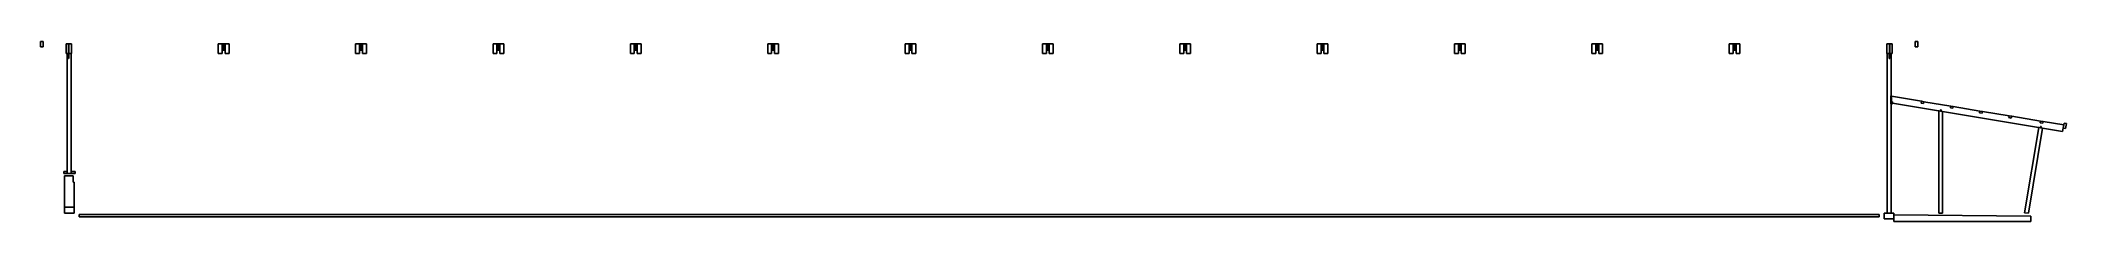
# Model space of a CAD drawing. Header units: inches. Extents: x -1578 to 1253, y -197 to 55.
import ezdxf

# ---------------------------------------------------------------- set-up
doc = ezdxf.new("R2010")
doc.units = ezdxf.units.IN
doc.header["$MEASUREMENT"] = 0
doc.layers.add('SectionCutEdges', color=7, linetype='Continuous')

msp = doc.modelspace()

# ---------------------------------------------------------------- linework, layer by layer
at = {"layer": 'SectionCutEdges'}
for p, q in [((-1578.5, 55.1), (-1578.5, 47.4)), ((-1575, 55.1), (-1578.5, 55.1)), ((-1578.5, 47.4), (-1575, 47.4)), ((-1575, 47.4), (-1575, 55.1)), ((-1539.2, 51.5), (-1542.7, 51.5)), ((-1542.7, 51.5), (-1542.7, 50.9)), ((-1542.7, 50.9), (-1542.7, 39.1)), ((-1542.7, 39.1), (-1542.7, 38)), ((-1542.7, 38), (-1539.2, 38)), ((-1539.3, 38), (-1541.2, 38)), ((-1541.2, 38), (-1541.2, -129.7)), ((-1541.2, 38), (-1541.2, 38)), ((-1539.3, 30.9), (-1539.3, 38)), ((-1538.7, 30.9), (-1539.3, 30.9)), ((-1539.2, 40.7), (-1539.2, 51.5)), ((-1539.2, 38), (-1539.2, 40.7)), ((-1538.7, 39.7), (-1539.2, 39.7)), ((-1539.2, 39.7), (-1539.2, 32.7)), ((-1539.2, 30.9), (-1539.2, 32.7)), ((-1539.2, 30.9), (-1538.7, 30.9)), ((-1535.2, 51.5), (-1538.7, 51.5)), ((-1538.7, 51.5), (-1538.7, 40.7)), ((-1538.7, 40.7), (-1538.7, 38)), ((-1538.7, 32.7), (-1538.7, 39.7)), ((-1538.7, 38), (-1535.2, 38)), ((-1538.7, 38), (-1538.7, 30.9)), ((-1535.7, 38), (-1538.7, 38)), ((-1538.7, 32.7), (-1538.7, 30.9)), ((-1535.7, -129.7), (-1535.7, 38)), ((-1535.7, 38), (-1535.7, 38)), ((-1535.2, 38.7), (-1535.2, 51.5)), ((-1535.2, 38), (-1535.2, 38.7)), ((-1330, 51.5), (-1330, 42.8)), ((-1324.5, 51.5), (-1330, 51.5)), ((-1330, 42.8), (-1330, 42.5)), ((-1330, 42.5), (-1330, 38.3)), ((-1330, 38.3), (-1330, 38)), ((-1330, 38), (-1324.5, 38)), ((-1320.5, 51.5), (-1324.5, 51.5)), ((-1324.5, 51.5), (-1324.5, 50.5)), ((-1324.5, 51.4), (-1324.5, 51.5)), ((-1324.5, 40.9), (-1324.5, 51.4)), ((-1324.5, 50.5), (-1323, 50.5)), ((-1324.5, 49.9), (-1324.4, 50)), ((-1324.5, 49.8), (-1324.5, 49.9)), ((-1324.5, 49.9), (-1324.5, 49.9)), ((-1324.5, 49.8), (-1324.5, 43.1)), ((-1324.5, 49.8), (-1324.5, 49.8)), ((-1324.5, 43.1), (-1324.5, 43)), ((-1324.5, 43.1), (-1324.5, 43.1)), ((-1324.5, 43.1), (-1324.5, 43.1)), ((-1324.4, 43), (-1324.5, 43)), ((-1324.5, 38), (-1324.5, 40.9)), ((-1324.3, 50.1), (-1324.4, 50)), ((-1324.4, 50), (-1324.4, 50)), ((-1324.4, 50), (-1324.4, 50)), ((-1324.4, 50), (-1324.4, 50)), ((-1324.4, 42.9), (-1324.4, 43)), ((-1324.4, 43), (-1324.4, 43)), ((-1324.4, 42.9), (-1324.3, 42.9)), ((-1324.4, 42.9), (-1324.4, 42.9)), ((-1324.3, 50.1), (-1324.2, 50.1)), ((-1324.3, 50.1), (-1324.3, 50.1)), ((-1324.3, 42.9), (-1324.3, 42.9)), ((-1324.2, 42.9), (-1324.3, 42.9)), ((-1323, 50.1), (-1324.2, 50.1)), ((-1324.2, 42.9), (-1320.7, 42.9)), ((-1324, 43.4), (-1324, 49.6)), ((-1324, 49.6), (-1321, 49.6)), ((-1321, 43.4), (-1324, 43.4)), ((-1323.2, 48), (-1323.9, 46.8)), ((-1323.9, 46.8), (-1323.2, 45.6)), ((-1321.8, 48), (-1323.2, 48)), ((-1323.2, 47.2), (-1323.1, 47.3)), ((-1323.1, 47.3), (-1323.2, 47.2)), ((-1323.2, 47.1), (-1323.2, 47.2)), ((-1323.2, 47.2), (-1323.2, 47.1)), ((-1323.2, 46.9), (-1323.2, 47.1)), ((-1323.2, 47.1), (-1323.2, 46.9)), ((-1323.2, 46.8), (-1323.2, 46.9)), ((-1323.2, 46.9), (-1323.2, 46.8)), ((-1323.2, 46.7), (-1323.2, 46.8)), ((-1323.2, 46.8), (-1323.2, 46.7)), ((-1323.2, 46.6), (-1323.2, 46.7)), ((-1323.2, 46.7), (-1323.2, 46.6)), ((-1323.2, 46.5), (-1323.2, 46.6)), ((-1323.2, 46.6), (-1323.2, 46.5)), ((-1323.1, 46.4), (-1323.2, 46.5)), ((-1323.2, 46.5), (-1323.1, 46.4)), ((-1323.2, 45.6), (-1321.8, 45.6)), ((-1323.1, 47.3), (-1323, 47.4)), ((-1323, 47.4), (-1323.1, 47.3)), ((-1323, 46.3), (-1323.1, 46.4)), ((-1323.1, 46.4), (-1323, 46.3)), ((-1323, 50.4), (-1323, 50.5)), ((-1323, 50.4), (-1323, 50.1)), ((-1323, 50.1), (-1323, 50.1)), ((-1323, 47.4), (-1322.9, 47.4)), ((-1322.9, 47.4), (-1323, 47.4)), ((-1322.9, 46.2), (-1323, 46.3)), ((-1323, 46.3), (-1322.9, 46.2)), ((-1322.9, 47.4), (-1322.8, 47.5)), ((-1322.8, 47.5), (-1322.9, 47.4)), ((-1322.8, 46.2), (-1322.9, 46.2)), ((-1322.9, 46.2), (-1322.8, 46.2)), ((-1322.8, 47.5), (-1322.7, 47.5)), ((-1322.7, 47.5), (-1322.8, 47.5)), ((-1322.7, 46.1), (-1322.8, 46.2)), ((-1322.8, 46.2), (-1322.7, 46.1)), ((-1322.7, 47.5), (-1322.6, 47.6)), ((-1322.6, 47.6), (-1322.7, 47.5)), ((-1322.6, 46.1), (-1322.7, 46.1)), ((-1322.7, 46.1), (-1322.6, 46.1)), ((-1322.6, 47.6), (-1322.5, 47.6)), ((-1322.5, 47.6), (-1322.6, 47.6)), ((-1322.5, 46.1), (-1322.6, 46.1)), ((-1322.6, 46.1), (-1322.5, 46.1)), ((-1322.4, 47.6), (-1322.5, 47.6)), ((-1322.4, 47.6), (-1322.5, 47.6)), ((-1322.4, 46.1), (-1322.5, 46.1)), ((-1322.5, 46.1), (-1322.4, 46.1)), ((-1322.4, 47.6), (-1322.4, 47.6)), ((-1322.3, 47.6), (-1322.4, 47.6)), ((-1322.3, 47.5), (-1322.4, 47.6)), ((-1322.3, 46.1), (-1322.4, 46.1)), ((-1322.4, 46.1), (-1322.3, 46.1)), ((-1322.3, 47.5), (-1322.3, 47.6)), ((-1322.2, 47.5), (-1322.3, 47.5)), ((-1322.2, 47.5), (-1322.3, 47.5)), ((-1322.2, 46.2), (-1322.3, 46.1)), ((-1322.3, 46.1), (-1322.2, 46.2)), ((-1322.2, 47.5), (-1322.2, 47.5)), ((-1322.2, 47.5), (-1322.2, 47.5)), ((-1322.1, 47.5), (-1322.2, 47.5)), ((-1322.1, 47.4), (-1322.2, 47.5)), ((-1322.1, 46.2), (-1322.2, 46.2)), ((-1322.2, 46.2), (-1322.1, 46.2)), ((-1322.1, 47.4), (-1322.1, 47.5)), ((-1322, 47.4), (-1322.1, 47.4)), ((-1322, 47.4), (-1322.1, 47.4)), ((-1322, 46.3), (-1322.1, 46.2)), ((-1322.1, 46.2), (-1322, 46.3)), ((-1322, 50.1), (-1322, 50.5)), ((-1322, 50.5), (-1320.5, 50.5)), ((-1322, 50.1), (-1322, 50.1)), ((-1320.7, 50.1), (-1322, 50.1)), ((-1322, 47.3), (-1322, 47.4)), ((-1322, 47.4), (-1322, 47.4)), ((-1321.9, 47.3), (-1322, 47.4)), ((-1321.9, 47.3), (-1322, 47.3)), ((-1321.9, 46.4), (-1322, 46.3)), ((-1322, 46.3), (-1321.9, 46.4)), ((-1321.9, 47.3), (-1321.9, 47.3)), ((-1321.9, 47.3), (-1321.8, 47.2)), ((-1321.8, 47.2), (-1321.9, 47.3)), ((-1321.8, 46.5), (-1321.9, 46.4)), ((-1321.9, 46.4), (-1321.8, 46.5)), ((-1321.1, 46.8), (-1321.8, 48)), ((-1321.8, 47.2), (-1321.8, 47.1)), ((-1321.8, 47.1), (-1321.8, 47.2)), ((-1321.8, 47.1), (-1321.8, 46.9)), ((-1321.8, 46.9), (-1321.8, 47.1)), ((-1321.8, 46.9), (-1321.7, 46.8)), ((-1321.7, 46.8), (-1321.8, 46.9)), ((-1321.7, 46.8), (-1321.8, 46.7)), ((-1321.8, 45.6), (-1321.1, 46.8)), ((-1321.8, 46.7), (-1321.7, 46.8)), ((-1321.8, 46.7), (-1321.8, 46.6)), ((-1321.8, 46.6), (-1321.8, 46.7)), ((-1321.8, 46.6), (-1321.8, 46.5)), ((-1321.8, 46.5), (-1321.8, 46.6)), ((-1321, 49.6), (-1321, 43.4)), ((-1320.7, 50.1), (-1320.7, 50.1)), ((-1320.7, 50.1), (-1320.7, 50.1)), ((-1320.6, 50), (-1320.7, 50.1)), ((-1320.7, 42.9), (-1320.6, 42.9)), ((-1320.7, 42.9), (-1320.7, 42.9)), ((-1320.7, 42.9), (-1320.7, 42.9)), ((-1320.6, 50), (-1320.6, 50)), ((-1320.6, 50), (-1320.6, 50)), ((-1320.5, 50), (-1320.6, 50)), ((-1320.6, 43), (-1320.5, 43)), ((-1320.6, 42.9), (-1320.6, 43)), ((-1320.6, 42.9), (-1320.6, 42.9)), ((-1320.5, 50.5), (-1320.5, 51.5)), ((-1315, 51.5), (-1320.5, 51.5)), ((-1320.5, 51.5), (-1320.5, 40.6)), ((-1320.5, 49.9), (-1320.5, 50)), ((-1320.5, 49.9), (-1320.5, 49.9)), ((-1320.5, 49.8), (-1320.5, 49.9)), ((-1320.5, 43.1), (-1320.5, 49.8)), ((-1320.5, 49.8), (-1320.5, 49.8)), ((-1320.5, 43.1), (-1320.5, 43.1)), ((-1320.5, 43.1), (-1320.5, 43.1)), ((-1320.5, 43), (-1320.5, 43.1)), ((-1320.5, 43), (-1320.5, 43)), ((-1320.5, 40.6), (-1320.5, 38)), ((-1320.5, 38), (-1315, 38)), ((-1315, 50.8), (-1315, 51.5)), ((-1315, 42.8), (-1315, 50.8)), ((-1315, 38), (-1315, 42.8)), ((-1138, 51.5), (-1138, 42.8)), ((-1132.5, 51.5), (-1138, 51.5)), ((-1138, 42.8), (-1138, 42.5)), ((-1138, 42.5), (-1138, 38.3)), ((-1138, 38.3), (-1138, 38)), ((-1138, 38), (-1132.5, 38)), ((-1128.5, 51.5), (-1132.5, 51.5)), ((-1132.5, 51.5), (-1132.5, 50.5)), ((-1132.5, 51.4), (-1132.5, 51.5)), ((-1132.5, 40.9), (-1132.5, 51.4)), ((-1132.5, 50.5), (-1131, 50.5)), ((-1132.5, 49.9), (-1132.4, 50)), ((-1132.5, 49.8), (-1132.5, 49.9)), ((-1132.5, 49.9), (-1132.5, 49.9)), ((-1132.5, 49.8), (-1132.5, 43.1)), ((-1132.5, 49.8), (-1132.5, 49.8)), ((-1132.5, 43.1), (-1132.5, 43)), ((-1132.5, 43.1), (-1132.5, 43.1)), ((-1132.5, 43.1), (-1132.5, 43.1)), ((-1132.4, 43), (-1132.5, 43)), ((-1132.5, 38), (-1132.5, 40.9)), ((-1132.3, 50.1), (-1132.4, 50)), ((-1132.4, 50), (-1132.4, 50)), ((-1132.4, 50), (-1132.4, 50)), ((-1132.4, 50), (-1132.4, 50)), ((-1132.4, 42.9), (-1132.4, 43)), ((-1132.4, 43), (-1132.4, 43)), ((-1132.4, 42.9), (-1132.3, 42.9)), ((-1132.4, 42.9), (-1132.4, 42.9)), ((-1132.3, 50.1), (-1132.2, 50.1)), ((-1132.3, 50.1), (-1132.3, 50.1)), ((-1132.3, 42.9), (-1132.3, 42.9)), ((-1132.2, 42.9), (-1132.3, 42.9)), ((-1131, 50.1), (-1132.2, 50.1)), ((-1132.2, 42.9), (-1128.7, 42.9)), ((-1132, 43.4), (-1132, 49.6)), ((-1132, 49.6), (-1129, 49.6)), ((-1129, 43.4), (-1132, 43.4)), ((-1131.2, 48), (-1131.9, 46.8)), ((-1131.9, 46.8), (-1131.2, 45.6)), ((-1129.8, 48), (-1131.2, 48)), ((-1131.2, 47.2), (-1131.1, 47.3)), ((-1131.1, 47.3), (-1131.2, 47.2)), ((-1131.2, 47.1), (-1131.2, 47.2)), ((-1131.2, 47.2), (-1131.2, 47.1)), ((-1131.2, 46.9), (-1131.2, 47.1)), ((-1131.2, 47.1), (-1131.2, 46.9)), ((-1131.2, 46.8), (-1131.2, 46.9)), ((-1131.2, 46.9), (-1131.2, 46.8)), ((-1131.2, 46.7), (-1131.2, 46.8)), ((-1131.2, 46.8), (-1131.2, 46.7)), ((-1131.2, 46.6), (-1131.2, 46.7)), ((-1131.2, 46.7), (-1131.2, 46.6)), ((-1131.2, 46.5), (-1131.2, 46.6)), ((-1131.2, 46.6), (-1131.2, 46.5)), ((-1131.1, 46.4), (-1131.2, 46.5)), ((-1131.2, 46.5), (-1131.1, 46.4)), ((-1131.2, 45.6), (-1129.8, 45.6)), ((-1131.1, 47.3), (-1131, 47.4)), ((-1131, 47.4), (-1131.1, 47.3)), ((-1131, 46.3), (-1131.1, 46.4)), ((-1131.1, 46.4), (-1131, 46.3)), ((-1131, 50.4), (-1131, 50.5)), ((-1131, 50.4), (-1131, 50.1)), ((-1131, 50.1), (-1131, 50.1)), ((-1131, 47.4), (-1130.9, 47.4)), ((-1130.9, 47.4), (-1131, 47.4)), ((-1130.9, 46.2), (-1131, 46.3)), ((-1131, 46.3), (-1130.9, 46.2)), ((-1130.9, 47.4), (-1130.8, 47.5)), ((-1130.8, 47.5), (-1130.9, 47.4)), ((-1130.8, 46.2), (-1130.9, 46.2)), ((-1130.9, 46.2), (-1130.8, 46.2)), ((-1130.8, 47.5), (-1130.7, 47.5)), ((-1130.7, 47.5), (-1130.8, 47.5)), ((-1130.7, 46.1), (-1130.8, 46.2)), ((-1130.8, 46.2), (-1130.7, 46.1)), ((-1130.7, 47.5), (-1130.6, 47.6)), ((-1130.6, 47.6), (-1130.7, 47.5)), ((-1130.6, 46.1), (-1130.7, 46.1)), ((-1130.7, 46.1), (-1130.6, 46.1)), ((-1130.6, 47.6), (-1130.5, 47.6)), ((-1130.5, 47.6), (-1130.6, 47.6)), ((-1130.5, 46.1), (-1130.6, 46.1)), ((-1130.6, 46.1), (-1130.5, 46.1)), ((-1130.4, 47.6), (-1130.5, 47.6)), ((-1130.4, 47.6), (-1130.5, 47.6)), ((-1130.4, 46.1), (-1130.5, 46.1)), ((-1130.5, 46.1), (-1130.4, 46.1)), ((-1130.4, 47.6), (-1130.4, 47.6)), ((-1130.3, 47.6), (-1130.4, 47.6)), ((-1130.3, 47.5), (-1130.4, 47.6)), ((-1130.3, 46.1), (-1130.4, 46.1)), ((-1130.4, 46.1), (-1130.3, 46.1)), ((-1130.3, 47.5), (-1130.3, 47.6)), ((-1130.2, 47.5), (-1130.3, 47.5)), ((-1130.2, 47.5), (-1130.3, 47.5)), ((-1130.2, 46.2), (-1130.3, 46.1)), ((-1130.3, 46.1), (-1130.2, 46.2)), ((-1130.2, 47.5), (-1130.2, 47.5)), ((-1130.2, 47.5), (-1130.2, 47.5)), ((-1130.1, 47.5), (-1130.2, 47.5)), ((-1130.1, 47.4), (-1130.2, 47.5)), ((-1130.1, 46.2), (-1130.2, 46.2)), ((-1130.2, 46.2), (-1130.1, 46.2)), ((-1130.1, 47.4), (-1130.1, 47.5)), ((-1130, 47.4), (-1130.1, 47.4)), ((-1130, 47.4), (-1130.1, 47.4)), ((-1130, 46.3), (-1130.1, 46.2)), ((-1130.1, 46.2), (-1130, 46.3)), ((-1130, 50.1), (-1130, 50.5)), ((-1130, 50.5), (-1128.5, 50.5)), ((-1130, 50.1), (-1130, 50.1)), ((-1128.7, 50.1), (-1130, 50.1)), ((-1130, 47.3), (-1130, 47.4)), ((-1130, 47.4), (-1130, 47.4)), ((-1129.9, 47.3), (-1130, 47.4)), ((-1129.9, 47.3), (-1130, 47.3)), ((-1129.9, 46.4), (-1130, 46.3)), ((-1130, 46.3), (-1129.9, 46.4)), ((-1129.9, 47.3), (-1129.9, 47.3)), ((-1129.9, 47.3), (-1129.8, 47.2)), ((-1129.8, 47.2), (-1129.9, 47.3)), ((-1129.8, 46.5), (-1129.9, 46.4)), ((-1129.9, 46.4), (-1129.8, 46.5)), ((-1129.1, 46.8), (-1129.8, 48)), ((-1129.8, 47.2), (-1129.8, 47.1)), ((-1129.8, 47.1), (-1129.8, 47.2)), ((-1129.8, 47.1), (-1129.8, 46.9)), ((-1129.8, 46.9), (-1129.8, 47.1)), ((-1129.8, 46.9), (-1129.7, 46.8)), ((-1129.7, 46.8), (-1129.8, 46.9)), ((-1129.7, 46.8), (-1129.8, 46.7)), ((-1129.8, 45.6), (-1129.1, 46.8)), ((-1129.8, 46.7), (-1129.7, 46.8)), ((-1129.8, 46.7), (-1129.8, 46.6)), ((-1129.8, 46.6), (-1129.8, 46.7)), ((-1129.8, 46.6), (-1129.8, 46.5)), ((-1129.8, 46.5), (-1129.8, 46.6)), ((-1129, 49.6), (-1129, 43.4)), ((-1128.7, 50.1), (-1128.7, 50.1)), ((-1128.7, 50.1), (-1128.7, 50.1)), ((-1128.6, 50), (-1128.7, 50.1)), ((-1128.7, 42.9), (-1128.6, 42.9)), ((-1128.7, 42.9), (-1128.7, 42.9)), ((-1128.7, 42.9), (-1128.7, 42.9)), ((-1128.6, 50), (-1128.6, 50)), ((-1128.6, 50), (-1128.6, 50)), ((-1128.5, 50), (-1128.6, 50)), ((-1128.6, 43), (-1128.5, 43)), ((-1128.6, 42.9), (-1128.6, 43)), ((-1128.6, 42.9), (-1128.6, 42.9)), ((-1128.5, 50.5), (-1128.5, 51.5)), ((-1123, 51.5), (-1128.5, 51.5)), ((-1128.5, 51.5), (-1128.5, 40.6)), ((-1128.5, 49.9), (-1128.5, 50)), ((-1128.5, 49.9), (-1128.5, 49.9)), ((-1128.5, 49.8), (-1128.5, 49.9)), ((-1128.5, 43.1), (-1128.5, 49.8)), ((-1128.5, 49.8), (-1128.5, 49.8)), ((-1128.5, 43.1), (-1128.5, 43.1)), ((-1128.5, 43.1), (-1128.5, 43.1)), ((-1128.5, 43), (-1128.5, 43.1)), ((-1128.5, 43), (-1128.5, 43)), ((-1128.5, 40.6), (-1128.5, 38)), ((-1128.5, 38), (-1123, 38)), ((-1123, 38), (-1123, 51.5)), ((-946, 51.5), (-946, 42.8)), ((-940.5, 51.5), (-946, 51.5)), ((-946, 42.8), (-946, 42.5)), ((-946, 42.5), (-946, 38.3)), ((-946, 38.3), (-946, 38)), ((-946, 38), (-940.5, 38)), ((-936.5, 51.5), (-940.5, 51.5)), ((-940.5, 51.5), (-940.5, 50.5)), ((-940.5, 40.9), (-940.5, 51.5)), ((-940.5, 50.5), (-939, 50.5)), ((-940.5, 49.9), (-940.4, 50)), ((-940.5, 49.8), (-940.5, 49.9)), ((-940.5, 49.9), (-940.5, 49.9)), ((-940.5, 49.8), (-940.5, 43.1)), ((-940.5, 49.8), (-940.5, 49.8)), ((-940.5, 43.1), (-940.5, 43)), ((-940.5, 43.1), (-940.5, 43.1)), ((-940.5, 43.1), (-940.5, 43.1)), ((-940.4, 43), (-940.5, 43)), ((-940.5, 40.3), (-940.5, 40.9)), ((-940.5, 38), (-940.5, 40.3)), ((-940.3, 50.1), (-940.4, 50)), ((-940.4, 50), (-940.4, 50)), ((-940.4, 50), (-940.4, 50)), ((-940.4, 50), (-940.4, 50)), ((-940.4, 42.9), (-940.4, 43)), ((-940.4, 43), (-940.4, 43)), ((-940.4, 42.9), (-940.3, 42.9)), ((-940.4, 42.9), (-940.4, 42.9)), ((-940.3, 50.1), (-940.2, 50.1)), ((-940.3, 50.1), (-940.3, 50.1)), ((-940.3, 42.9), (-940.3, 42.9)), ((-940.2, 42.9), (-940.3, 42.9)), ((-939, 50.1), (-940.2, 50.1)), ((-940.2, 42.9), (-936.7, 42.9)), ((-940, 43.4), (-940, 49.6)), ((-940, 49.6), (-937, 49.6)), ((-937, 43.4), (-940, 43.4)), ((-939.2, 48), (-939.9, 46.8)), ((-939.9, 46.8), (-939.2, 45.6)), ((-937.8, 48), (-939.2, 48)), ((-939.2, 47.2), (-939.1, 47.3)), ((-939.1, 47.3), (-939.2, 47.2)), ((-939.2, 47.1), (-939.2, 47.2)), ((-939.2, 47.2), (-939.2, 47.1)), ((-939.2, 46.9), (-939.2, 47.1)), ((-939.2, 47.1), (-939.2, 46.9)), ((-939.2, 46.8), (-939.2, 46.9)), ((-939.2, 46.9), (-939.2, 46.8)), ((-939.2, 46.7), (-939.2, 46.8)), ((-939.2, 46.8), (-939.2, 46.7)), ((-939.2, 46.6), (-939.2, 46.7)), ((-939.2, 46.7), (-939.2, 46.6)), ((-939.2, 46.5), (-939.2, 46.6)), ((-939.2, 46.6), (-939.2, 46.5)), ((-939.1, 46.4), (-939.2, 46.5)), ((-939.2, 46.5), (-939.1, 46.4)), ((-939.2, 45.6), (-937.8, 45.6)), ((-939.1, 47.3), (-939, 47.4)), ((-939, 47.4), (-939.1, 47.3)), ((-939, 46.3), (-939.1, 46.4)), ((-939.1, 46.4), (-939, 46.3)), ((-939, 50.4), (-939, 50.5)), ((-939, 50.4), (-939, 50.1)), ((-939, 50.1), (-939, 50.1)), ((-939, 47.4), (-938.9, 47.4)), ((-938.9, 47.4), (-939, 47.4)), ((-938.9, 46.2), (-939, 46.3)), ((-939, 46.3), (-938.9, 46.2)), ((-938.9, 47.4), (-938.8, 47.5)), ((-938.8, 47.5), (-938.9, 47.4)), ((-938.8, 46.2), (-938.9, 46.2)), ((-938.9, 46.2), (-938.8, 46.2)), ((-938.8, 47.5), (-938.7, 47.5)), ((-938.7, 47.5), (-938.8, 47.5)), ((-938.7, 46.1), (-938.8, 46.2)), ((-938.8, 46.2), (-938.7, 46.1)), ((-938.7, 47.5), (-938.6, 47.6)), ((-938.6, 47.6), (-938.7, 47.5)), ((-938.6, 46.1), (-938.7, 46.1)), ((-938.7, 46.1), (-938.6, 46.1)), ((-938.6, 47.6), (-938.5, 47.6)), ((-938.5, 47.6), (-938.6, 47.6)), ((-938.5, 46.1), (-938.6, 46.1)), ((-938.6, 46.1), (-938.5, 46.1)), ((-938.4, 47.6), (-938.5, 47.6)), ((-938.4, 47.6), (-938.5, 47.6)), ((-938.4, 46.1), (-938.5, 46.1)), ((-938.5, 46.1), (-938.4, 46.1)), ((-938.4, 47.6), (-938.4, 47.6)), ((-938.3, 47.6), (-938.4, 47.6)), ((-938.3, 47.5), (-938.4, 47.6)), ((-938.3, 46.1), (-938.4, 46.1)), ((-938.4, 46.1), (-938.3, 46.1)), ((-938.3, 47.5), (-938.3, 47.6)), ((-938.2, 47.5), (-938.3, 47.5)), ((-938.2, 47.5), (-938.3, 47.5)), ((-938.2, 46.2), (-938.3, 46.1)), ((-938.3, 46.1), (-938.2, 46.2)), ((-938.2, 47.5), (-938.2, 47.5)), ((-938.2, 47.5), (-938.2, 47.5)), ((-938.1, 47.5), (-938.2, 47.5)), ((-938.1, 47.4), (-938.2, 47.5)), ((-938.1, 46.2), (-938.2, 46.2)), ((-938.2, 46.2), (-938.1, 46.2)), ((-938.1, 47.4), (-938.1, 47.5)), ((-938, 47.4), (-938.1, 47.4)), ((-938, 47.4), (-938.1, 47.4)), ((-938, 46.3), (-938.1, 46.2)), ((-938.1, 46.2), (-938, 46.3)), ((-938, 50.1), (-938, 50.5)), ((-938, 50.5), (-936.5, 50.5)), ((-938, 50.1), (-938, 50.1)), ((-936.7, 50.1), (-938, 50.1)), ((-938, 47.3), (-938, 47.4)), ((-938, 47.4), (-938, 47.4)), ((-937.9, 47.3), (-938, 47.4)), ((-937.9, 47.3), (-938, 47.3)), ((-937.9, 46.4), (-938, 46.3)), ((-938, 46.3), (-937.9, 46.4)), ((-937.9, 47.3), (-937.9, 47.3)), ((-937.9, 47.3), (-937.8, 47.2)), ((-937.8, 47.2), (-937.9, 47.3)), ((-937.8, 46.5), (-937.9, 46.4)), ((-937.9, 46.4), (-937.8, 46.5)), ((-937.1, 46.8), (-937.8, 48)), ((-937.8, 47.2), (-937.8, 47.1)), ((-937.8, 47.1), (-937.8, 47.2)), ((-937.8, 47.1), (-937.8, 46.9)), ((-937.8, 46.9), (-937.8, 47.1)), ((-937.8, 46.9), (-937.7, 46.8)), ((-937.7, 46.8), (-937.8, 46.9)), ((-937.7, 46.8), (-937.8, 46.7)), ((-937.8, 45.6), (-937.1, 46.8)), ((-937.8, 46.7), (-937.7, 46.8)), ((-937.8, 46.7), (-937.8, 46.6)), ((-937.8, 46.6), (-937.8, 46.7)), ((-937.8, 46.6), (-937.8, 46.5)), ((-937.8, 46.5), (-937.8, 46.6)), ((-937, 49.6), (-937, 43.4)), ((-936.7, 50.1), (-936.7, 50.1)), ((-936.7, 50.1), (-936.7, 50.1)), ((-936.6, 50), (-936.7, 50.1)), ((-936.7, 42.9), (-936.6, 42.9)), ((-936.7, 42.9), (-936.7, 42.9)), ((-936.7, 42.9), (-936.7, 42.9)), ((-936.6, 50), (-936.6, 50)), ((-936.6, 50), (-936.6, 50)), ((-936.5, 50), (-936.6, 50)), ((-936.6, 43), (-936.5, 43)), ((-936.6, 42.9), (-936.6, 43)), ((-936.6, 42.9), (-936.6, 42.9)), ((-936.5, 50.5), (-936.5, 51.5)), ((-936.5, 51.5), (-936.5, 51.4)), ((-931, 51.5), (-936.5, 51.5)), ((-936.5, 51.4), (-936.5, 40.9)), ((-936.5, 49.9), (-936.5, 50)), ((-936.5, 49.9), (-936.5, 49.9)), ((-936.5, 49.8), (-936.5, 49.9)), ((-936.5, 43.1), (-936.5, 49.8)), ((-936.5, 49.8), (-936.5, 49.8)), ((-936.5, 43.1), (-936.5, 43.1)), ((-936.5, 43.1), (-936.5, 43.1)), ((-936.5, 43), (-936.5, 43.1)), ((-936.5, 43), (-936.5, 43)), ((-936.5, 40.9), (-936.5, 38)), ((-936.5, 38), (-931, 38)), ((-931, 38), (-931, 51.5)), ((-754, 51.5), (-754, 42.8)), ((-748.5, 51.5), (-754, 51.5)), ((-754, 42.8), (-754, 42.5)), ((-754, 42.5), (-754, 38.3)), ((-754, 38.3), (-754, 38)), ((-754, 38), (-748.5, 38)), ((-744.5, 51.5), (-748.5, 51.5)), ((-748.5, 51.5), (-748.5, 50.5)), ((-748.5, 51.4), (-748.5, 51.5)), ((-748.5, 40.9), (-748.5, 51.4)), ((-748.5, 50.5), (-747, 50.5)), ((-748.5, 49.9), (-748.4, 50)), ((-748.5, 49.8), (-748.5, 49.9)), ((-748.5, 49.9), (-748.5, 49.9)), ((-748.5, 49.8), (-748.5, 43.1)), ((-748.5, 49.8), (-748.5, 49.8)), ((-748.5, 43.1), (-748.5, 43)), ((-748.5, 43.1), (-748.5, 43.1)), ((-748.5, 43.1), (-748.5, 43.1)), ((-748.4, 43), (-748.5, 43)), ((-748.5, 38), (-748.5, 40.9)), ((-748.3, 50.1), (-748.4, 50)), ((-748.4, 50), (-748.4, 50)), ((-748.4, 50), (-748.4, 50)), ((-748.4, 50), (-748.4, 50)), ((-748.4, 42.9), (-748.4, 43)), ((-748.4, 43), (-748.4, 43)), ((-748.4, 42.9), (-748.3, 42.9)), ((-748.4, 42.9), (-748.4, 42.9)), ((-748.3, 50.1), (-748.2, 50.1)), ((-748.3, 50.1), (-748.3, 50.1)), ((-748.3, 42.9), (-748.3, 42.9)), ((-748.2, 42.9), (-748.3, 42.9)), ((-747, 50.1), (-748.2, 50.1)), ((-748.2, 42.9), (-744.7, 42.9)), ((-748, 43.4), (-748, 49.6)), ((-748, 49.6), (-745, 49.6)), ((-745, 43.4), (-748, 43.4)), ((-747.2, 48), (-747.9, 46.8)), ((-747.9, 46.8), (-747.2, 45.6)), ((-745.8, 48), (-747.2, 48)), ((-747.2, 47.2), (-747.1, 47.3)), ((-747.1, 47.3), (-747.2, 47.2)), ((-747.2, 47.1), (-747.2, 47.2)), ((-747.2, 47.2), (-747.2, 47.1)), ((-747.2, 46.9), (-747.2, 47.1)), ((-747.2, 47.1), (-747.2, 46.9)), ((-747.2, 46.8), (-747.2, 46.9)), ((-747.2, 46.9), (-747.2, 46.8)), ((-747.2, 46.7), (-747.2, 46.8)), ((-747.2, 46.8), (-747.2, 46.7)), ((-747.2, 46.6), (-747.2, 46.7)), ((-747.2, 46.7), (-747.2, 46.6)), ((-747.2, 46.5), (-747.2, 46.6)), ((-747.2, 46.6), (-747.2, 46.5)), ((-747.1, 46.4), (-747.2, 46.5)), ((-747.2, 46.5), (-747.1, 46.4)), ((-747.2, 45.6), (-745.8, 45.6)), ((-747.1, 47.3), (-747, 47.4)), ((-747, 47.4), (-747.1, 47.3)), ((-747, 46.3), (-747.1, 46.4)), ((-747.1, 46.4), (-747, 46.3)), ((-747, 50.4), (-747, 50.5)), ((-747, 50.4), (-747, 50.1)), ((-747, 50.1), (-747, 50.1)), ((-747, 47.4), (-746.9, 47.4)), ((-746.9, 47.4), (-747, 47.4)), ((-746.9, 46.2), (-747, 46.3)), ((-747, 46.3), (-746.9, 46.2)), ((-746.9, 47.4), (-746.8, 47.5)), ((-746.8, 47.5), (-746.9, 47.4)), ((-746.8, 46.2), (-746.9, 46.2)), ((-746.9, 46.2), (-746.8, 46.2)), ((-746.8, 47.5), (-746.7, 47.5)), ((-746.7, 47.5), (-746.8, 47.5)), ((-746.7, 46.1), (-746.8, 46.2)), ((-746.8, 46.2), (-746.7, 46.1)), ((-746.7, 47.5), (-746.6, 47.6)), ((-746.6, 47.6), (-746.7, 47.5)), ((-746.6, 46.1), (-746.7, 46.1)), ((-746.7, 46.1), (-746.6, 46.1)), ((-746.6, 47.6), (-746.5, 47.6)), ((-746.5, 47.6), (-746.6, 47.6)), ((-746.5, 46.1), (-746.6, 46.1)), ((-746.6, 46.1), (-746.5, 46.1)), ((-746.4, 47.6), (-746.5, 47.6)), ((-746.4, 47.6), (-746.5, 47.6)), ((-746.4, 46.1), (-746.5, 46.1)), ((-746.5, 46.1), (-746.4, 46.1)), ((-746.4, 47.6), (-746.4, 47.6)), ((-746.3, 47.6), (-746.4, 47.6)), ((-746.3, 47.5), (-746.4, 47.6)), ((-746.3, 46.1), (-746.4, 46.1)), ((-746.4, 46.1), (-746.3, 46.1)), ((-746.3, 47.5), (-746.3, 47.6)), ((-746.2, 47.5), (-746.3, 47.5)), ((-746.2, 47.5), (-746.3, 47.5)), ((-746.2, 46.2), (-746.3, 46.1)), ((-746.3, 46.1), (-746.2, 46.2)), ((-746.2, 47.5), (-746.2, 47.5)), ((-746.2, 47.5), (-746.2, 47.5)), ((-746.1, 47.5), (-746.2, 47.5)), ((-746.1, 47.4), (-746.2, 47.5)), ((-746.1, 46.2), (-746.2, 46.2)), ((-746.2, 46.2), (-746.1, 46.2)), ((-746.1, 47.4), (-746.1, 47.5)), ((-746, 47.4), (-746.1, 47.4)), ((-746, 47.4), (-746.1, 47.4)), ((-746, 46.3), (-746.1, 46.2)), ((-746.1, 46.2), (-746, 46.3)), ((-746, 50.1), (-746, 50.5)), ((-746, 50.5), (-744.5, 50.5)), ((-746, 50.1), (-746, 50.1)), ((-744.7, 50.1), (-746, 50.1)), ((-746, 47.3), (-746, 47.4)), ((-746, 47.4), (-746, 47.4)), ((-745.9, 47.3), (-746, 47.4)), ((-745.9, 47.3), (-746, 47.3)), ((-745.9, 46.4), (-746, 46.3)), ((-746, 46.3), (-745.9, 46.4)), ((-745.9, 47.3), (-745.9, 47.3)), ((-745.9, 47.3), (-745.8, 47.2)), ((-745.8, 47.2), (-745.9, 47.3)), ((-745.8, 46.5), (-745.9, 46.4)), ((-745.9, 46.4), (-745.8, 46.5)), ((-745.1, 46.8), (-745.8, 48)), ((-745.8, 47.2), (-745.8, 47.1)), ((-745.8, 47.1), (-745.8, 47.2)), ((-745.8, 47.1), (-745.8, 46.9)), ((-745.8, 46.9), (-745.8, 47.1)), ((-745.8, 46.9), (-745.7, 46.8)), ((-745.7, 46.8), (-745.8, 46.9)), ((-745.7, 46.8), (-745.8, 46.7)), ((-745.8, 45.6), (-745.1, 46.8)), ((-745.8, 46.7), (-745.7, 46.8)), ((-745.8, 46.7), (-745.8, 46.6)), ((-745.8, 46.6), (-745.8, 46.7)), ((-745.8, 46.6), (-745.8, 46.5)), ((-745.8, 46.5), (-745.8, 46.6)), ((-745, 49.6), (-745, 43.4)), ((-744.7, 50.1), (-744.7, 50.1)), ((-744.7, 50.1), (-744.7, 50.1)), ((-744.6, 50), (-744.7, 50.1)), ((-744.7, 42.9), (-744.6, 42.9)), ((-744.7, 42.9), (-744.7, 42.9)), ((-744.7, 42.9), (-744.7, 42.9)), ((-744.6, 50), (-744.6, 50)), ((-744.6, 50), (-744.6, 50)), ((-744.5, 50), (-744.6, 50)), ((-744.6, 43), (-744.5, 43)), ((-744.6, 42.9), (-744.6, 43)), ((-744.6, 42.9), (-744.6, 42.9)), ((-744.5, 50.5), (-744.5, 51.5)), ((-744.5, 51.5), (-744.5, 38)), ((-739, 51.5), (-744.5, 51.5)), ((-744.5, 49.9), (-744.5, 50)), ((-744.5, 49.9), (-744.5, 49.9)), ((-744.5, 49.8), (-744.5, 49.9)), ((-744.5, 43.1), (-744.5, 49.8)), ((-744.5, 49.8), (-744.5, 49.8)), ((-744.5, 43.1), (-744.5, 43.1)), ((-744.5, 43.1), (-744.5, 43.1)), ((-744.5, 43), (-744.5, 43.1)), ((-744.5, 43), (-744.5, 43)), ((-744.5, 38), (-739, 38)), ((-739, 50.8), (-739, 51.5)), ((-739, 42.8), (-739, 50.8)), ((-739, 40.6), (-739, 42.8)), ((-739, 38), (-739, 40.6)), ((-562, 51.5), (-562, 42.8)), ((-556.5, 51.5), (-562, 51.5)), ((-562, 42.8), (-562, 42.5)), ((-562, 42.5), (-562, 38.3)), ((-562, 38.3), (-562, 38)), ((-562, 38), (-556.5, 38)), ((-552.5, 51.5), (-556.5, 51.5)), ((-556.5, 51.5), (-556.5, 50.5)), ((-556.5, 51.4), (-556.5, 51.5)), ((-556.5, 40.9), (-556.5, 51.4)), ((-556.5, 50.5), (-555, 50.5)), ((-556.5, 49.9), (-556.4, 50)), ((-556.5, 49.8), (-556.5, 49.9)), ((-556.5, 49.9), (-556.5, 49.9)), ((-556.5, 49.8), (-556.5, 43.1)), ((-556.5, 49.8), (-556.5, 49.8)), ((-556.5, 43.1), (-556.5, 43)), ((-556.5, 43.1), (-556.5, 43.1)), ((-556.5, 43.1), (-556.5, 43.1)), ((-556.4, 43), (-556.5, 43)), ((-556.5, 38), (-556.5, 40.9)), ((-556.3, 50.1), (-556.4, 50)), ((-556.4, 50), (-556.4, 50)), ((-556.4, 50), (-556.4, 50)), ((-556.4, 50), (-556.4, 50)), ((-556.4, 42.9), (-556.4, 43)), ((-556.4, 43), (-556.4, 43)), ((-556.4, 42.9), (-556.3, 42.9)), ((-556.4, 42.9), (-556.4, 42.9)), ((-556.3, 50.1), (-556.2, 50.1)), ((-556.3, 50.1), (-556.3, 50.1)), ((-556.3, 42.9), (-556.3, 42.9)), ((-556.2, 42.9), (-556.3, 42.9)), ((-555, 50.1), (-556.2, 50.1)), ((-556.2, 42.9), (-552.7, 42.9)), ((-556, 43.4), (-556, 49.6)), ((-556, 49.6), (-553, 49.6)), ((-553, 43.4), (-556, 43.4)), ((-555.2, 48), (-555.9, 46.8)), ((-555.9, 46.8), (-555.2, 45.6)), ((-553.8, 48), (-555.2, 48)), ((-555.2, 47.2), (-555.1, 47.3)), ((-555.1, 47.3), (-555.2, 47.2)), ((-555.2, 47.1), (-555.2, 47.2)), ((-555.2, 47.2), (-555.2, 47.1)), ((-555.2, 46.9), (-555.2, 47.1)), ((-555.2, 47.1), (-555.2, 46.9)), ((-555.2, 46.8), (-555.2, 46.9)), ((-555.2, 46.9), (-555.2, 46.8)), ((-555.2, 46.7), (-555.2, 46.8)), ((-555.2, 46.8), (-555.2, 46.7)), ((-555.2, 46.6), (-555.2, 46.7)), ((-555.2, 46.7), (-555.2, 46.6)), ((-555.2, 46.5), (-555.2, 46.6)), ((-555.2, 46.6), (-555.2, 46.5)), ((-555.1, 46.4), (-555.2, 46.5)), ((-555.2, 46.5), (-555.1, 46.4)), ((-555.2, 45.6), (-553.8, 45.6)), ((-555.1, 47.3), (-555, 47.4)), ((-555, 47.4), (-555.1, 47.3)), ((-555, 46.3), (-555.1, 46.4)), ((-555.1, 46.4), (-555, 46.3)), ((-555, 50.4), (-555, 50.5)), ((-555, 50.4), (-555, 50.1)), ((-555, 50.1), (-555, 50.1)), ((-555, 47.4), (-554.9, 47.4)), ((-554.9, 47.4), (-555, 47.4)), ((-554.9, 46.2), (-555, 46.3)), ((-555, 46.3), (-554.9, 46.2)), ((-554.9, 47.4), (-554.8, 47.5)), ((-554.8, 47.5), (-554.9, 47.4)), ((-554.8, 46.2), (-554.9, 46.2)), ((-554.9, 46.2), (-554.8, 46.2)), ((-554.8, 47.5), (-554.7, 47.5)), ((-554.7, 47.5), (-554.8, 47.5)), ((-554.7, 46.1), (-554.8, 46.2)), ((-554.8, 46.2), (-554.7, 46.1)), ((-554.7, 47.5), (-554.6, 47.6)), ((-554.6, 47.6), (-554.7, 47.5)), ((-554.6, 46.1), (-554.7, 46.1)), ((-554.7, 46.1), (-554.6, 46.1)), ((-554.6, 47.6), (-554.5, 47.6)), ((-554.5, 47.6), (-554.6, 47.6)), ((-554.5, 46.1), (-554.6, 46.1)), ((-554.6, 46.1), (-554.5, 46.1)), ((-554.4, 47.6), (-554.5, 47.6)), ((-554.4, 47.6), (-554.5, 47.6)), ((-554.4, 46.1), (-554.5, 46.1)), ((-554.5, 46.1), (-554.4, 46.1)), ((-554.4, 47.6), (-554.4, 47.6)), ((-554.3, 47.6), (-554.4, 47.6)), ((-554.3, 47.5), (-554.4, 47.6)), ((-554.3, 46.1), (-554.4, 46.1)), ((-554.4, 46.1), (-554.3, 46.1)), ((-554.3, 47.5), (-554.3, 47.6)), ((-554.2, 47.5), (-554.3, 47.5)), ((-554.2, 47.5), (-554.3, 47.5)), ((-554.2, 46.2), (-554.3, 46.1)), ((-554.3, 46.1), (-554.2, 46.2)), ((-554.2, 47.5), (-554.2, 47.5)), ((-554.2, 47.5), (-554.2, 47.5)), ((-554.1, 47.5), (-554.2, 47.5)), ((-554.1, 47.4), (-554.2, 47.5)), ((-554.1, 46.2), (-554.2, 46.2)), ((-554.2, 46.2), (-554.1, 46.2)), ((-554.1, 47.4), (-554.1, 47.5)), ((-554, 47.4), (-554.1, 47.4)), ((-554, 47.4), (-554.1, 47.4)), ((-554, 46.3), (-554.1, 46.2)), ((-554.1, 46.2), (-554, 46.3)), ((-554, 50.1), (-554, 50.5)), ((-554, 50.5), (-552.5, 50.5)), ((-554, 50.1), (-554, 50.1)), ((-552.7, 50.1), (-554, 50.1)), ((-554, 47.3), (-554, 47.4)), ((-554, 47.4), (-554, 47.4)), ((-553.9, 47.3), (-554, 47.4)), ((-553.9, 47.3), (-554, 47.3)), ((-553.9, 46.4), (-554, 46.3)), ((-554, 46.3), (-553.9, 46.4)), ((-553.9, 47.3), (-553.9, 47.3)), ((-553.9, 47.3), (-553.8, 47.2)), ((-553.8, 47.2), (-553.9, 47.3)), ((-553.8, 46.5), (-553.9, 46.4)), ((-553.9, 46.4), (-553.8, 46.5)), ((-553.1, 46.8), (-553.8, 48)), ((-553.8, 47.2), (-553.8, 47.1)), ((-553.8, 47.1), (-553.8, 47.2)), ((-553.8, 47.1), (-553.8, 46.9)), ((-553.8, 46.9), (-553.8, 47.1)), ((-553.8, 46.9), (-553.7, 46.8)), ((-553.7, 46.8), (-553.8, 46.9)), ((-553.7, 46.8), (-553.8, 46.7)), ((-553.8, 45.6), (-553.1, 46.8)), ((-553.8, 46.7), (-553.7, 46.8)), ((-553.8, 46.7), (-553.8, 46.6)), ((-553.8, 46.6), (-553.8, 46.7)), ((-553.8, 46.6), (-553.8, 46.5)), ((-553.8, 46.5), (-553.8, 46.6)), ((-553, 49.6), (-553, 43.4)), ((-552.7, 50.1), (-552.7, 50.1)), ((-552.7, 50.1), (-552.7, 50.1)), ((-552.6, 50), (-552.7, 50.1)), ((-552.7, 42.9), (-552.6, 42.9)), ((-552.7, 42.9), (-552.7, 42.9)), ((-552.7, 42.9), (-552.7, 42.9)), ((-552.6, 50), (-552.6, 50)), ((-552.6, 50), (-552.6, 50)), ((-552.5, 50), (-552.6, 50)), ((-552.6, 43), (-552.5, 43)), ((-552.6, 42.9), (-552.6, 43)), ((-552.6, 42.9), (-552.6, 42.9)), ((-552.5, 50.5), (-552.5, 51.5)), ((-547, 51.5), (-552.5, 51.5)), ((-552.5, 51.5), (-552.5, 40.6)), ((-552.5, 49.9), (-552.5, 50)), ((-552.5, 49.9), (-552.5, 49.9)), ((-552.5, 49.8), (-552.5, 49.9)), ((-552.5, 43.1), (-552.5, 49.8)), ((-552.5, 49.8), (-552.5, 49.8)), ((-552.5, 43.1), (-552.5, 43.1)), ((-552.5, 43.1), (-552.5, 43.1)), ((-552.5, 43), (-552.5, 43.1)), ((-552.5, 43), (-552.5, 43)), ((-552.5, 40.6), (-552.5, 38)), ((-552.5, 38), (-547, 38)), ((-547, 51.5), (-547, 51)), ((-547, 42.7), (-547, 51)), ((-547, 42.6), (-547, 42.7)), ((-547, 38), (-547, 42.6)), ((-364.5, 51.5), (-370, 51.5)), ((-370, 51.5), (-370, 48.7)), ((-370, 48.7), (-370, 43.2)), ((-370, 48.7), (-370, 48.7)), ((-370, 43.2), (-370, 38)), ((-370, 38), (-364.5, 38)), ((-360.5, 51.5), (-364.5, 51.5)), ((-364.5, 51.5), (-364.5, 50.5)), ((-364.5, 51.4), (-364.5, 51.5)), ((-364.5, 40.9), (-364.5, 51.4)), ((-364.5, 50.5), (-363, 50.5)), ((-364.5, 49.9), (-364.4, 50)), ((-364.5, 49.8), (-364.5, 49.9)), ((-364.5, 49.9), (-364.5, 49.9)), ((-364.5, 49.8), (-364.5, 43.1)), ((-364.5, 49.8), (-364.5, 49.8)), ((-364.5, 43.1), (-364.5, 43)), ((-364.5, 43.1), (-364.5, 43.1)), ((-364.5, 43.1), (-364.5, 43.1)), ((-364.4, 43), (-364.5, 43)), ((-364.5, 38), (-364.5, 40.9)), ((-364.3, 50.1), (-364.4, 50)), ((-364.4, 50), (-364.4, 50)), ((-364.4, 50), (-364.4, 50)), ((-364.4, 50), (-364.4, 50)), ((-364.4, 42.9), (-364.4, 43)), ((-364.4, 43), (-364.4, 43)), ((-364.4, 42.9), (-364.3, 42.9)), ((-364.4, 42.9), (-364.4, 42.9)), ((-364.3, 50.1), (-364.2, 50.1)), ((-364.3, 50.1), (-364.3, 50.1)), ((-364.3, 42.9), (-364.3, 42.9)), ((-364.2, 42.9), (-364.3, 42.9)), ((-363, 50.1), (-364.2, 50.1)), ((-364.2, 42.9), (-360.7, 42.9)), ((-364, 43.4), (-364, 49.6)), ((-364, 49.6), (-361, 49.6)), ((-361, 43.4), (-364, 43.4)), ((-363.2, 48), (-363.9, 46.8)), ((-363.9, 46.8), (-363.2, 45.6)), ((-361.8, 48), (-363.2, 48)), ((-363.2, 47.2), (-363.1, 47.3)), ((-363.1, 47.3), (-363.2, 47.2)), ((-363.2, 47.1), (-363.2, 47.2)), ((-363.2, 47.2), (-363.2, 47.1)), ((-363.2, 46.9), (-363.2, 47.1)), ((-363.2, 47.1), (-363.2, 46.9)), ((-363.2, 46.8), (-363.2, 46.9)), ((-363.2, 46.9), (-363.2, 46.8)), ((-363.2, 46.7), (-363.2, 46.8)), ((-363.2, 46.8), (-363.2, 46.7)), ((-363.2, 46.6), (-363.2, 46.7)), ((-363.2, 46.7), (-363.2, 46.6)), ((-363.2, 46.5), (-363.2, 46.6)), ((-363.2, 46.6), (-363.2, 46.5)), ((-363.1, 46.4), (-363.2, 46.5)), ((-363.2, 46.5), (-363.1, 46.4)), ((-363.2, 45.6), (-361.8, 45.6)), ((-363.1, 47.3), (-363, 47.4)), ((-363, 47.4), (-363.1, 47.3)), ((-363, 46.3), (-363.1, 46.4)), ((-363.1, 46.4), (-363, 46.3)), ((-363, 50.4), (-363, 50.5)), ((-363, 50.4), (-363, 50.1)), ((-363, 50.1), (-363, 50.1)), ((-363, 47.4), (-362.9, 47.4)), ((-362.9, 47.4), (-363, 47.4)), ((-362.9, 46.2), (-363, 46.3)), ((-363, 46.3), (-362.9, 46.2)), ((-362.9, 47.4), (-362.8, 47.5)), ((-362.8, 47.5), (-362.9, 47.4)), ((-362.8, 46.2), (-362.9, 46.2)), ((-362.9, 46.2), (-362.8, 46.2)), ((-362.8, 47.5), (-362.7, 47.5)), ((-362.7, 47.5), (-362.8, 47.5)), ((-362.7, 46.1), (-362.8, 46.2)), ((-362.8, 46.2), (-362.7, 46.1)), ((-362.7, 47.5), (-362.6, 47.6)), ((-362.6, 47.6), (-362.7, 47.5)), ((-362.6, 46.1), (-362.7, 46.1)), ((-362.7, 46.1), (-362.6, 46.1)), ((-362.6, 47.6), (-362.5, 47.6)), ((-362.5, 47.6), (-362.6, 47.6)), ((-362.5, 46.1), (-362.6, 46.1)), ((-362.6, 46.1), (-362.5, 46.1)), ((-362.4, 47.6), (-362.5, 47.6)), ((-362.4, 47.6), (-362.5, 47.6)), ((-362.4, 46.1), (-362.5, 46.1)), ((-362.5, 46.1), (-362.4, 46.1)), ((-362.4, 47.6), (-362.4, 47.6)), ((-362.3, 47.6), (-362.4, 47.6)), ((-362.3, 47.5), (-362.4, 47.6)), ((-362.3, 46.1), (-362.4, 46.1)), ((-362.4, 46.1), (-362.3, 46.1)), ((-362.3, 47.5), (-362.3, 47.6)), ((-362.2, 47.5), (-362.3, 47.5)), ((-362.2, 47.5), (-362.3, 47.5)), ((-362.2, 46.2), (-362.3, 46.1)), ((-362.3, 46.1), (-362.2, 46.2)), ((-362.2, 47.5), (-362.2, 47.5)), ((-362.2, 47.5), (-362.2, 47.5)), ((-362.1, 47.5), (-362.2, 47.5)), ((-362.1, 47.4), (-362.2, 47.5)), ((-362.1, 46.2), (-362.2, 46.2)), ((-362.2, 46.2), (-362.1, 46.2)), ((-362.1, 47.4), (-362.1, 47.5)), ((-362, 47.4), (-362.1, 47.4)), ((-362, 47.4), (-362.1, 47.4)), ((-362, 46.3), (-362.1, 46.2)), ((-362.1, 46.2), (-362, 46.3)), ((-362, 50.1), (-362, 50.5)), ((-362, 50.5), (-360.5, 50.5)), ((-362, 50.1), (-362, 50.1)), ((-360.7, 50.1), (-362, 50.1)), ((-362, 47.3), (-362, 47.4)), ((-362, 47.4), (-362, 47.4)), ((-361.9, 47.3), (-362, 47.4)), ((-361.9, 47.3), (-362, 47.3)), ((-361.9, 46.4), (-362, 46.3)), ((-362, 46.3), (-361.9, 46.4)), ((-361.9, 47.3), (-361.9, 47.3)), ((-361.9, 47.3), (-361.8, 47.2)), ((-361.8, 47.2), (-361.9, 47.3)), ((-361.8, 46.5), (-361.9, 46.4)), ((-361.9, 46.4), (-361.8, 46.5)), ((-361.1, 46.8), (-361.8, 48)), ((-361.8, 47.2), (-361.8, 47.1)), ((-361.8, 47.1), (-361.8, 47.2)), ((-361.8, 47.1), (-361.8, 46.9)), ((-361.8, 46.9), (-361.8, 47.1)), ((-361.8, 46.9), (-361.7, 46.8)), ((-361.7, 46.8), (-361.8, 46.9)), ((-361.7, 46.8), (-361.8, 46.7)), ((-361.8, 45.6), (-361.1, 46.8)), ((-361.8, 46.7), (-361.7, 46.8)), ((-361.8, 46.7), (-361.8, 46.6)), ((-361.8, 46.6), (-361.8, 46.7)), ((-361.8, 46.6), (-361.8, 46.5)), ((-361.8, 46.5), (-361.8, 46.6)), ((-361, 49.6), (-361, 43.4)), ((-360.7, 50.1), (-360.7, 50.1)), ((-360.7, 50.1), (-360.7, 50.1)), ((-360.6, 50), (-360.7, 50.1)), ((-360.7, 42.9), (-360.6, 42.9)), ((-360.7, 42.9), (-360.7, 42.9)), ((-360.7, 42.9), (-360.7, 42.9)), ((-360.6, 50), (-360.6, 50)), ((-360.6, 50), (-360.6, 50)), ((-360.5, 50), (-360.6, 50)), ((-360.6, 43), (-360.5, 43)), ((-360.6, 42.9), (-360.6, 43)), ((-360.6, 42.9), (-360.6, 42.9)), ((-360.5, 50.5), (-360.5, 51.5)), ((-355, 51.5), (-360.5, 51.5)), ((-360.5, 51.5), (-360.5, 40.6)), ((-360.5, 49.9), (-360.5, 50)), ((-360.5, 49.9), (-360.5, 49.9)), ((-360.5, 49.8), (-360.5, 49.9)), ((-360.5, 43.1), (-360.5, 49.8)), ((-360.5, 49.8), (-360.5, 49.8)), ((-360.5, 43.1), (-360.5, 43.1)), ((-360.5, 43.1), (-360.5, 43.1)), ((-360.5, 43), (-360.5, 43.1)), ((-360.5, 43), (-360.5, 43)), ((-360.5, 40.6), (-360.5, 38)), ((-360.5, 38), (-355, 38)), ((-355, 51.5), (-355, 51)), ((-355, 42.7), (-355, 51)), ((-355, 42.6), (-355, 42.7)), ((-355, 38), (-355, 42.6)), ((-172.5, 51.5), (-178, 51.5)), ((-178, 51.5), (-178, 48.7)), ((-178, 48.7), (-178, 43.2)), ((-178, 48.7), (-178, 48.7)), ((-178, 43.2), (-178, 38)), ((-178, 38), (-172.5, 38)), ((-168.5, 51.5), (-172.5, 51.5)), ((-172.5, 51.5), (-172.5, 50.5)), ((-172.5, 51.4), (-172.5, 51.5)), ((-172.5, 40.9), (-172.5, 51.4)), ((-172.5, 50.5), (-171, 50.5)), ((-172.5, 49.9), (-172.4, 50)), ((-172.5, 49.8), (-172.5, 49.9)), ((-172.5, 49.9), (-172.5, 49.9)), ((-172.5, 49.8), (-172.5, 43.1)), ((-172.5, 49.8), (-172.5, 49.8)), ((-172.5, 43.1), (-172.5, 43)), ((-172.5, 43.1), (-172.5, 43.1)), ((-172.5, 43.1), (-172.5, 43.1)), ((-172.4, 43), (-172.5, 43)), ((-172.5, 38), (-172.5, 40.9)), ((-172.3, 50.1), (-172.4, 50)), ((-172.4, 50), (-172.4, 50)), ((-172.4, 50), (-172.4, 50)), ((-172.4, 50), (-172.4, 50)), ((-172.4, 42.9), (-172.4, 43)), ((-172.4, 43), (-172.4, 43)), ((-172.4, 42.9), (-172.3, 42.9)), ((-172.4, 42.9), (-172.4, 42.9)), ((-172.3, 50.1), (-172.2, 50.1)), ((-172.3, 50.1), (-172.3, 50.1)), ((-172.3, 42.9), (-172.3, 42.9)), ((-172.2, 42.9), (-172.3, 42.9)), ((-171, 50.1), (-172.2, 50.1)), ((-172.2, 42.9), (-168.7, 42.9)), ((-172, 43.4), (-172, 49.6)), ((-172, 49.6), (-169, 49.6)), ((-169, 43.4), (-172, 43.4)), ((-171.2, 48), (-171.9, 46.8)), ((-171.9, 46.8), (-171.2, 45.6)), ((-169.8, 48), (-171.2, 48)), ((-171.2, 47.2), (-171.1, 47.3)), ((-171.1, 47.3), (-171.2, 47.2)), ((-171.2, 47.1), (-171.2, 47.2)), ((-171.2, 47.2), (-171.2, 47.1)), ((-171.2, 46.9), (-171.2, 47.1)), ((-171.2, 47.1), (-171.2, 46.9)), ((-171.2, 46.8), (-171.2, 46.9)), ((-171.2, 46.9), (-171.2, 46.8)), ((-171.2, 46.7), (-171.2, 46.8)), ((-171.2, 46.8), (-171.2, 46.7)), ((-171.2, 46.6), (-171.2, 46.7)), ((-171.2, 46.7), (-171.2, 46.6)), ((-171.2, 46.5), (-171.2, 46.6)), ((-171.2, 46.6), (-171.2, 46.5)), ((-171.1, 46.4), (-171.2, 46.5)), ((-171.2, 46.5), (-171.1, 46.4)), ((-171.2, 45.6), (-169.8, 45.6)), ((-171.1, 47.3), (-171, 47.4)), ((-171, 47.4), (-171.1, 47.3)), ((-171, 46.3), (-171.1, 46.4)), ((-171.1, 46.4), (-171, 46.3)), ((-171, 50.4), (-171, 50.5)), ((-171, 50.4), (-171, 50.1)), ((-171, 50.1), (-171, 50.1)), ((-171, 47.4), (-170.9, 47.4)), ((-170.9, 47.4), (-171, 47.4)), ((-170.9, 46.2), (-171, 46.3)), ((-171, 46.3), (-170.9, 46.2)), ((-170.9, 47.4), (-170.8, 47.5)), ((-170.8, 47.5), (-170.9, 47.4)), ((-170.8, 46.2), (-170.9, 46.2)), ((-170.9, 46.2), (-170.8, 46.2)), ((-170.8, 47.5), (-170.7, 47.5)), ((-170.7, 47.5), (-170.8, 47.5)), ((-170.7, 46.1), (-170.8, 46.2)), ((-170.8, 46.2), (-170.7, 46.1)), ((-170.7, 47.5), (-170.6, 47.6)), ((-170.6, 47.6), (-170.7, 47.5)), ((-170.6, 46.1), (-170.7, 46.1)), ((-170.7, 46.1), (-170.6, 46.1)), ((-170.6, 47.6), (-170.5, 47.6)), ((-170.5, 47.6), (-170.6, 47.6)), ((-170.5, 46.1), (-170.6, 46.1)), ((-170.6, 46.1), (-170.5, 46.1)), ((-170.4, 47.6), (-170.5, 47.6)), ((-170.4, 47.6), (-170.5, 47.6)), ((-170.4, 46.1), (-170.5, 46.1)), ((-170.5, 46.1), (-170.4, 46.1)), ((-170.4, 47.6), (-170.4, 47.6)), ((-170.3, 47.6), (-170.4, 47.6)), ((-170.3, 47.5), (-170.4, 47.6)), ((-170.3, 46.1), (-170.4, 46.1)), ((-170.4, 46.1), (-170.3, 46.1)), ((-170.3, 47.5), (-170.3, 47.6)), ((-170.2, 47.5), (-170.3, 47.5)), ((-170.2, 47.5), (-170.3, 47.5)), ((-170.2, 46.2), (-170.3, 46.1)), ((-170.3, 46.1), (-170.2, 46.2)), ((-170.2, 47.5), (-170.2, 47.5)), ((-170.2, 47.5), (-170.2, 47.5)), ((-170.1, 47.5), (-170.2, 47.5)), ((-170.1, 47.4), (-170.2, 47.5)), ((-170.1, 46.2), (-170.2, 46.2)), ((-170.2, 46.2), (-170.1, 46.2)), ((-170.1, 47.4), (-170.1, 47.5)), ((-170, 47.4), (-170.1, 47.4)), ((-170, 47.4), (-170.1, 47.4)), ((-170, 46.3), (-170.1, 46.2)), ((-170.1, 46.2), (-170, 46.3)), ((-170, 50.1), (-170, 50.5)), ((-170, 50.5), (-168.5, 50.5)), ((-170, 50.1), (-170, 50.1)), ((-168.7, 50.1), (-170, 50.1)), ((-170, 47.3), (-170, 47.4)), ((-170, 47.4), (-170, 47.4)), ((-169.9, 47.3), (-170, 47.4)), ((-169.9, 47.3), (-170, 47.3)), ((-169.9, 46.4), (-170, 46.3)), ((-170, 46.3), (-169.9, 46.4)), ((-169.9, 47.3), (-169.9, 47.3)), ((-169.9, 47.3), (-169.8, 47.2)), ((-169.8, 47.2), (-169.9, 47.3)), ((-169.8, 46.5), (-169.9, 46.4)), ((-169.9, 46.4), (-169.8, 46.5)), ((-169.1, 46.8), (-169.8, 48)), ((-169.8, 47.2), (-169.8, 47.1)), ((-169.8, 47.1), (-169.8, 47.2)), ((-169.8, 47.1), (-169.8, 46.9)), ((-169.8, 46.9), (-169.8, 47.1)), ((-169.8, 46.9), (-169.7, 46.8)), ((-169.7, 46.8), (-169.8, 46.9)), ((-169.7, 46.8), (-169.8, 46.7)), ((-169.8, 45.6), (-169.1, 46.8)), ((-169.8, 46.7), (-169.7, 46.8)), ((-169.8, 46.7), (-169.8, 46.6)), ((-169.8, 46.6), (-169.8, 46.7)), ((-169.8, 46.6), (-169.8, 46.5)), ((-169.8, 46.5), (-169.8, 46.6)), ((-169, 49.6), (-169, 43.4)), ((-168.7, 50.1), (-168.7, 50.1)), ((-168.7, 50.1), (-168.7, 50.1)), ((-168.6, 50), (-168.7, 50.1)), ((-168.7, 42.9), (-168.6, 42.9)), ((-168.7, 42.9), (-168.7, 42.9)), ((-168.7, 42.9), (-168.7, 42.9)), ((-168.6, 50), (-168.6, 50)), ((-168.6, 50), (-168.6, 50)), ((-168.5, 50), (-168.6, 50)), ((-168.6, 43), (-168.5, 43)), ((-168.6, 42.9), (-168.6, 43)), ((-168.6, 42.9), (-168.6, 42.9)), ((-168.5, 50.5), (-168.5, 51.5)), ((-163, 51.5), (-168.5, 51.5)), ((-168.5, 51.5), (-168.5, 40.6)), ((-168.5, 49.9), (-168.5, 50)), ((-168.5, 49.9), (-168.5, 49.9)), ((-168.5, 49.8), (-168.5, 49.9)), ((-168.5, 43.1), (-168.5, 49.8)), ((-168.5, 49.8), (-168.5, 49.8)), ((-168.5, 43.1), (-168.5, 43.1)), ((-168.5, 43.1), (-168.5, 43.1)), ((-168.5, 43), (-168.5, 43.1)), ((-168.5, 43), (-168.5, 43)), ((-168.5, 40.6), (-168.5, 38)), ((-168.5, 38), (-163, 38)), ((-163, 51.5), (-163, 51)), ((-163, 42.7), (-163, 51)), ((-163, 42.6), (-163, 42.7)), ((-163, 38), (-163, 42.6)), ((19.5, 51.5), (14, 51.5)), ((14, 51.5), (14, 48.7)), ((14, 48.7), (14, 43.2)), ((14, 48.7), (14, 48.7)), ((14, 43.2), (14, 38)), ((14, 38), (19.5, 38)), ((23.5, 51.5), (19.5, 51.5)), ((19.5, 51.5), (19.5, 50.5)), ((19.5, 51.4), (19.5, 51.5)), ((19.5, 40.9), (19.5, 51.4)), ((19.5, 50.5), (21, 50.5)), ((19.5, 49.9), (19.6, 50)), ((19.5, 49.8), (19.5, 49.9)), ((19.5, 49.9), (19.5, 49.9)), ((19.5, 49.8), (19.5, 43.1)), ((19.5, 49.8), (19.5, 49.8)), ((19.5, 43.1), (19.5, 43)), ((19.5, 43.1), (19.5, 43.1)), ((19.5, 43.1), (19.5, 43.1)), ((19.6, 43), (19.5, 43)), ((19.5, 38), (19.5, 40.9)), ((19.7, 50.1), (19.6, 50)), ((19.6, 50), (19.6, 50)), ((19.6, 50), (19.6, 50)), ((19.6, 50), (19.6, 50)), ((19.6, 42.9), (19.6, 43)), ((19.6, 43), (19.6, 43)), ((19.6, 42.9), (19.7, 42.9)), ((19.6, 42.9), (19.6, 42.9)), ((19.7, 50.1), (19.8, 50.1)), ((19.7, 50.1), (19.7, 50.1)), ((19.7, 42.9), (19.7, 42.9)), ((19.8, 42.9), (19.7, 42.9)), ((21, 50.1), (19.8, 50.1)), ((19.8, 42.9), (23.3, 42.9)), ((20, 43.4), (20, 49.6)), ((20, 49.6), (23, 49.6)), ((23, 43.4), (20, 43.4)), ((20.8, 48), (20.1, 46.8)), ((20.1, 46.8), (20.8, 45.6)), ((22.2, 48), (20.8, 48)), ((20.8, 47.2), (20.9, 47.3)), ((20.9, 47.3), (20.8, 47.2)), ((20.8, 47.1), (20.8, 47.2)), ((20.8, 47.2), (20.8, 47.1)), ((20.8, 46.9), (20.8, 47.1)), ((20.8, 47.1), (20.8, 46.9)), ((20.8, 46.8), (20.8, 46.9)), ((20.8, 46.9), (20.8, 46.8)), ((20.8, 46.7), (20.8, 46.8)), ((20.8, 46.8), (20.8, 46.7)), ((20.8, 46.6), (20.8, 46.7)), ((20.8, 46.7), (20.8, 46.6)), ((20.8, 46.5), (20.8, 46.6)), ((20.8, 46.6), (20.8, 46.5)), ((20.9, 46.4), (20.8, 46.5)), ((20.8, 46.5), (20.9, 46.4)), ((20.8, 45.6), (22.2, 45.6)), ((20.9, 47.3), (21, 47.4)), ((21, 47.4), (20.9, 47.3)), ((21, 46.3), (20.9, 46.4)), ((20.9, 46.4), (21, 46.3)), ((21, 50.4), (21, 50.5)), ((21, 50.4), (21, 50.1)), ((21, 50.1), (21, 50.1)), ((21, 47.4), (21.1, 47.4)), ((21.1, 47.4), (21, 47.4)), ((21.1, 46.2), (21, 46.3)), ((21, 46.3), (21.1, 46.2)), ((21.1, 47.4), (21.2, 47.5)), ((21.2, 47.5), (21.1, 47.4)), ((21.2, 46.2), (21.1, 46.2)), ((21.1, 46.2), (21.2, 46.2)), ((21.2, 47.5), (21.3, 47.5)), ((21.3, 47.5), (21.2, 47.5)), ((21.3, 46.1), (21.2, 46.2)), ((21.2, 46.2), (21.3, 46.1)), ((21.3, 47.5), (21.4, 47.6)), ((21.4, 47.6), (21.3, 47.5)), ((21.4, 46.1), (21.3, 46.1)), ((21.3, 46.1), (21.4, 46.1)), ((21.4, 47.6), (21.5, 47.6)), ((21.5, 47.6), (21.4, 47.6)), ((21.5, 46.1), (21.4, 46.1)), ((21.4, 46.1), (21.5, 46.1)), ((21.6, 47.6), (21.5, 47.6)), ((21.6, 47.6), (21.5, 47.6)), ((21.6, 46.1), (21.5, 46.1)), ((21.5, 46.1), (21.6, 46.1)), ((21.6, 47.6), (21.6, 47.6)), ((21.7, 47.6), (21.6, 47.6)), ((21.7, 47.5), (21.6, 47.6)), ((21.7, 46.1), (21.6, 46.1)), ((21.6, 46.1), (21.7, 46.1)), ((21.7, 47.5), (21.7, 47.6)), ((21.8, 47.5), (21.7, 47.5)), ((21.8, 47.5), (21.7, 47.5)), ((21.8, 46.2), (21.7, 46.1)), ((21.7, 46.1), (21.8, 46.2)), ((21.8, 47.5), (21.8, 47.5)), ((21.8, 47.5), (21.8, 47.5)), ((21.9, 47.5), (21.8, 47.5)), ((21.9, 47.4), (21.8, 47.5)), ((21.9, 46.2), (21.8, 46.2)), ((21.8, 46.2), (21.9, 46.2)), ((21.9, 47.4), (21.9, 47.5)), ((22, 47.4), (21.9, 47.4)), ((22, 47.4), (21.9, 47.4)), ((22, 46.3), (21.9, 46.2)), ((21.9, 46.2), (22, 46.3)), ((22, 50.1), (22, 50.5)), ((22, 50.5), (23.5, 50.5)), ((22, 50.1), (22, 50.1)), ((23.3, 50.1), (22, 50.1)), ((22, 47.3), (22, 47.4)), ((22, 47.4), (22, 47.4)), ((22.1, 47.3), (22, 47.4)), ((22.1, 47.3), (22, 47.3)), ((22.1, 46.4), (22, 46.3)), ((22, 46.3), (22.1, 46.4)), ((22.1, 47.3), (22.1, 47.3)), ((22.1, 47.3), (22.2, 47.2)), ((22.2, 47.2), (22.1, 47.3)), ((22.2, 46.5), (22.1, 46.4)), ((22.1, 46.4), (22.2, 46.5)), ((22.9, 46.8), (22.2, 48)), ((22.2, 47.2), (22.2, 47.1)), ((22.2, 47.1), (22.2, 47.2)), ((22.2, 47.1), (22.2, 46.9)), ((22.2, 46.9), (22.2, 47.1)), ((22.2, 46.9), (22.3, 46.8)), ((22.3, 46.8), (22.2, 46.9)), ((22.3, 46.8), (22.2, 46.7)), ((22.2, 45.6), (22.9, 46.8)), ((22.2, 46.7), (22.3, 46.8)), ((22.2, 46.7), (22.2, 46.6)), ((22.2, 46.6), (22.2, 46.7)), ((22.2, 46.6), (22.2, 46.5)), ((22.2, 46.5), (22.2, 46.6)), ((23, 49.6), (23, 43.4)), ((23.3, 50.1), (23.3, 50.1)), ((23.3, 50.1), (23.3, 50.1)), ((23.4, 50), (23.3, 50.1)), ((23.3, 42.9), (23.4, 42.9)), ((23.3, 42.9), (23.3, 42.9)), ((23.3, 42.9), (23.3, 42.9)), ((23.4, 50), (23.4, 50)), ((23.4, 50), (23.4, 50)), ((23.5, 50), (23.4, 50)), ((23.4, 43), (23.5, 43)), ((23.4, 42.9), (23.4, 43)), ((23.4, 42.9), (23.4, 42.9)), ((23.5, 50.5), (23.5, 51.5)), ((29, 51.5), (23.5, 51.5)), ((23.5, 51.5), (23.5, 40.6)), ((23.5, 49.9), (23.5, 50)), ((23.5, 49.9), (23.5, 49.9)), ((23.5, 49.8), (23.5, 49.9)), ((23.5, 43.1), (23.5, 49.8)), ((23.5, 49.8), (23.5, 49.8)), ((23.5, 43.1), (23.5, 43.1)), ((23.5, 43.1), (23.5, 43.1)), ((23.5, 43), (23.5, 43.1)), ((23.5, 43), (23.5, 43)), ((23.5, 40.6), (23.5, 38)), ((23.5, 38), (29, 38)), ((29, 51.5), (29, 51)), ((29, 42.7), (29, 51)), ((29, 42.6), (29, 42.7)), ((29, 38), (29, 42.6)), ((211.5, 51.5), (206, 51.5)), ((206, 51.5), (206, 48.7)), ((206, 48.7), (206, 43.2)), ((206, 48.7), (206, 48.7)), ((206, 43.2), (206, 38)), ((206, 38), (211.5, 38)), ((215.5, 51.5), (211.5, 51.5)), ((211.5, 51.5), (211.5, 50.5)), ((211.5, 51.4), (211.5, 51.5)), ((211.5, 40.9), (211.5, 51.4)), ((211.5, 50.5), (213, 50.5)), ((211.5, 49.9), (211.6, 50)), ((211.5, 49.8), (211.5, 49.9)), ((211.5, 49.9), (211.5, 49.9)), ((211.5, 49.8), (211.5, 43.1)), ((211.5, 49.8), (211.5, 49.8)), ((211.5, 43.1), (211.5, 43)), ((211.5, 43.1), (211.5, 43.1)), ((211.5, 43.1), (211.5, 43.1)), ((211.6, 43), (211.5, 43)), ((211.5, 38), (211.5, 40.9)), ((211.7, 50.1), (211.6, 50)), ((211.6, 50), (211.6, 50)), ((211.6, 50), (211.6, 50)), ((211.6, 50), (211.6, 50)), ((211.6, 42.9), (211.6, 43)), ((211.6, 43), (211.6, 43)), ((211.6, 42.9), (211.7, 42.9)), ((211.6, 42.9), (211.6, 42.9)), ((211.7, 50.1), (211.8, 50.1)), ((211.7, 50.1), (211.7, 50.1)), ((211.7, 42.9), (211.7, 42.9)), ((211.8, 42.9), (211.7, 42.9)), ((213, 50.1), (211.8, 50.1)), ((211.8, 42.9), (215.3, 42.9)), ((212, 43.4), (212, 49.6)), ((212, 49.6), (215, 49.6)), ((215, 43.4), (212, 43.4)), ((212.8, 48), (212.1, 46.8)), ((212.1, 46.8), (212.8, 45.6)), ((214.2, 48), (212.8, 48)), ((212.8, 47.2), (212.9, 47.3)), ((212.9, 47.3), (212.8, 47.2)), ((212.8, 47.1), (212.8, 47.2)), ((212.8, 47.2), (212.8, 47.1)), ((212.8, 46.9), (212.8, 47.1)), ((212.8, 47.1), (212.8, 46.9)), ((212.8, 46.8), (212.8, 46.9)), ((212.8, 46.9), (212.8, 46.8)), ((212.8, 46.7), (212.8, 46.8)), ((212.8, 46.8), (212.8, 46.7)), ((212.8, 46.6), (212.8, 46.7)), ((212.8, 46.7), (212.8, 46.6)), ((212.8, 46.5), (212.8, 46.6)), ((212.8, 46.6), (212.8, 46.5)), ((212.9, 46.4), (212.8, 46.5)), ((212.8, 46.5), (212.9, 46.4)), ((212.8, 45.6), (214.2, 45.6)), ((212.9, 47.3), (213, 47.4)), ((213, 47.4), (212.9, 47.3)), ((213, 46.3), (212.9, 46.4)), ((212.9, 46.4), (213, 46.3)), ((213, 50.4), (213, 50.5)), ((213, 50.4), (213, 50.1)), ((213, 50.1), (213, 50.1)), ((213, 47.4), (213.1, 47.4)), ((213.1, 47.4), (213, 47.4)), ((213.1, 46.2), (213, 46.3)), ((213, 46.3), (213.1, 46.2)), ((213.1, 47.4), (213.2, 47.5)), ((213.2, 47.5), (213.1, 47.4)), ((213.2, 46.2), (213.1, 46.2)), ((213.1, 46.2), (213.2, 46.2)), ((213.2, 47.5), (213.3, 47.5)), ((213.3, 47.5), (213.2, 47.5)), ((213.3, 46.1), (213.2, 46.2)), ((213.2, 46.2), (213.3, 46.1)), ((213.3, 47.5), (213.4, 47.6)), ((213.4, 47.6), (213.3, 47.5)), ((213.4, 46.1), (213.3, 46.1)), ((213.3, 46.1), (213.4, 46.1)), ((213.4, 47.6), (213.5, 47.6)), ((213.5, 47.6), (213.4, 47.6)), ((213.5, 46.1), (213.4, 46.1)), ((213.4, 46.1), (213.5, 46.1)), ((213.6, 47.6), (213.5, 47.6)), ((213.6, 47.6), (213.5, 47.6)), ((213.6, 46.1), (213.5, 46.1)), ((213.5, 46.1), (213.6, 46.1)), ((213.6, 47.6), (213.6, 47.6)), ((213.7, 47.6), (213.6, 47.6)), ((213.7, 47.5), (213.6, 47.6)), ((213.7, 46.1), (213.6, 46.1)), ((213.6, 46.1), (213.7, 46.1)), ((213.7, 47.5), (213.7, 47.6)), ((213.8, 47.5), (213.7, 47.5)), ((213.8, 47.5), (213.7, 47.5)), ((213.8, 46.2), (213.7, 46.1)), ((213.7, 46.1), (213.8, 46.2)), ((213.8, 47.5), (213.8, 47.5)), ((213.8, 47.5), (213.8, 47.5)), ((213.9, 47.5), (213.8, 47.5)), ((213.9, 47.4), (213.8, 47.5)), ((213.9, 46.2), (213.8, 46.2)), ((213.8, 46.2), (213.9, 46.2)), ((213.9, 47.4), (213.9, 47.5)), ((214, 47.4), (213.9, 47.4)), ((214, 47.4), (213.9, 47.4)), ((214, 46.3), (213.9, 46.2)), ((213.9, 46.2), (214, 46.3)), ((214, 50.1), (214, 50.5)), ((214, 50.5), (215.5, 50.5)), ((214, 50.1), (214, 50.1)), ((215.3, 50.1), (214, 50.1)), ((214, 47.3), (214, 47.4)), ((214, 47.4), (214, 47.4)), ((214.1, 47.3), (214, 47.4)), ((214.1, 47.3), (214, 47.3)), ((214.1, 46.4), (214, 46.3)), ((214, 46.3), (214.1, 46.4)), ((214.1, 47.3), (214.1, 47.3)), ((214.1, 47.3), (214.2, 47.2)), ((214.2, 47.2), (214.1, 47.3)), ((214.2, 46.5), (214.1, 46.4)), ((214.1, 46.4), (214.2, 46.5)), ((214.9, 46.8), (214.2, 48)), ((214.2, 47.2), (214.2, 47.1)), ((214.2, 47.1), (214.2, 47.2)), ((214.2, 47.1), (214.2, 46.9)), ((214.2, 46.9), (214.2, 47.1)), ((214.2, 46.9), (214.3, 46.8)), ((214.3, 46.8), (214.2, 46.9)), ((214.3, 46.8), (214.2, 46.7)), ((214.2, 45.6), (214.9, 46.8)), ((214.2, 46.7), (214.3, 46.8)), ((214.2, 46.7), (214.2, 46.6)), ((214.2, 46.6), (214.2, 46.7)), ((214.2, 46.6), (214.2, 46.5)), ((214.2, 46.5), (214.2, 46.6)), ((215, 49.6), (215, 43.4)), ((215.3, 50.1), (215.3, 50.1)), ((215.3, 50.1), (215.3, 50.1)), ((215.4, 50), (215.3, 50.1)), ((215.3, 42.9), (215.4, 42.9)), ((215.3, 42.9), (215.3, 42.9)), ((215.3, 42.9), (215.3, 42.9)), ((215.4, 50), (215.4, 50)), ((215.4, 50), (215.4, 50)), ((215.5, 50), (215.4, 50)), ((215.4, 43), (215.5, 43)), ((215.4, 42.9), (215.4, 43)), ((215.4, 42.9), (215.4, 42.9)), ((215.5, 50.5), (215.5, 51.5)), ((221, 51.5), (215.5, 51.5)), ((215.5, 51.5), (215.5, 40.6)), ((215.5, 49.9), (215.5, 50)), ((215.5, 49.9), (215.5, 49.9)), ((215.5, 49.8), (215.5, 49.9)), ((215.5, 43.1), (215.5, 49.8)), ((215.5, 49.8), (215.5, 49.8)), ((215.5, 43.1), (215.5, 43.1)), ((215.5, 43.1), (215.5, 43.1)), ((215.5, 43), (215.5, 43.1)), ((215.5, 43), (215.5, 43)), ((215.5, 40.6), (215.5, 38)), ((215.5, 38), (221, 38)), ((221, 51.5), (221, 51)), ((221, 42.7), (221, 51)), ((221, 42.6), (221, 42.7)), ((221, 38), (221, 42.6)), ((403.5, 51.5), (398, 51.5)), ((398, 51.5), (398, 48.7)), ((398, 48.7), (398, 43.2)), ((398, 48.7), (398, 48.7)), ((398, 43.2), (398, 38)), ((398, 38), (403.5, 38)), ((407.5, 51.5), (403.5, 51.5)), ((403.5, 51.5), (403.5, 50.5)), ((403.5, 51.4), (403.5, 51.5)), ((403.5, 40.9), (403.5, 51.4)), ((403.5, 50.5), (405, 50.5)), ((403.5, 49.9), (403.6, 50)), ((403.5, 49.8), (403.5, 49.9)), ((403.5, 49.9), (403.5, 49.9)), ((403.5, 49.8), (403.5, 43.1)), ((403.5, 49.8), (403.5, 49.8)), ((403.5, 43.1), (403.5, 43)), ((403.5, 43.1), (403.5, 43.1)), ((403.5, 43.1), (403.5, 43.1)), ((403.6, 43), (403.5, 43)), ((403.5, 38), (403.5, 40.9)), ((403.7, 50.1), (403.6, 50)), ((403.6, 50), (403.6, 50)), ((403.6, 50), (403.6, 50)), ((403.6, 50), (403.6, 50)), ((403.6, 42.9), (403.6, 43)), ((403.6, 43), (403.6, 43)), ((403.6, 42.9), (403.7, 42.9)), ((403.6, 42.9), (403.6, 42.9)), ((403.7, 50.1), (403.8, 50.1)), ((403.7, 50.1), (403.7, 50.1)), ((403.7, 42.9), (403.7, 42.9)), ((403.8, 42.9), (403.7, 42.9)), ((405, 50.1), (403.8, 50.1)), ((403.8, 42.9), (407.3, 42.9)), ((404, 43.4), (404, 49.6)), ((404, 49.6), (407, 49.6)), ((407, 43.4), (404, 43.4)), ((404.8, 48), (404.1, 46.8)), ((404.1, 46.8), (404.8, 45.6)), ((406.2, 48), (404.8, 48)), ((404.8, 47.2), (404.9, 47.3)), ((404.9, 47.3), (404.8, 47.2)), ((404.8, 47.1), (404.8, 47.2)), ((404.8, 47.2), (404.8, 47.1)), ((404.8, 46.9), (404.8, 47.1)), ((404.8, 47.1), (404.8, 46.9)), ((404.8, 46.8), (404.8, 46.9)), ((404.8, 46.9), (404.8, 46.8)), ((404.8, 46.7), (404.8, 46.8)), ((404.8, 46.8), (404.8, 46.7)), ((404.8, 46.6), (404.8, 46.7)), ((404.8, 46.7), (404.8, 46.6)), ((404.8, 46.5), (404.8, 46.6)), ((404.8, 46.6), (404.8, 46.5)), ((404.9, 46.4), (404.8, 46.5)), ((404.8, 46.5), (404.9, 46.4)), ((404.8, 45.6), (406.2, 45.6)), ((404.9, 47.3), (405, 47.4)), ((405, 47.4), (404.9, 47.3)), ((405, 46.3), (404.9, 46.4)), ((404.9, 46.4), (405, 46.3)), ((405, 50.4), (405, 50.5)), ((405, 50.4), (405, 50.1)), ((405, 50.1), (405, 50.1)), ((405, 47.4), (405.1, 47.4)), ((405.1, 47.4), (405, 47.4)), ((405.1, 46.2), (405, 46.3)), ((405, 46.3), (405.1, 46.2)), ((405.1, 47.4), (405.2, 47.5)), ((405.2, 47.5), (405.1, 47.4)), ((405.2, 46.2), (405.1, 46.2)), ((405.1, 46.2), (405.2, 46.2)), ((405.2, 47.5), (405.3, 47.5)), ((405.3, 47.5), (405.2, 47.5)), ((405.3, 46.1), (405.2, 46.2)), ((405.2, 46.2), (405.3, 46.1)), ((405.3, 47.5), (405.4, 47.6)), ((405.4, 47.6), (405.3, 47.5)), ((405.4, 46.1), (405.3, 46.1)), ((405.3, 46.1), (405.4, 46.1)), ((405.4, 47.6), (405.5, 47.6)), ((405.5, 47.6), (405.4, 47.6)), ((405.5, 46.1), (405.4, 46.1)), ((405.4, 46.1), (405.5, 46.1)), ((405.6, 47.6), (405.5, 47.6)), ((405.6, 47.6), (405.5, 47.6)), ((405.6, 46.1), (405.5, 46.1)), ((405.5, 46.1), (405.6, 46.1)), ((405.6, 47.6), (405.6, 47.6)), ((405.7, 47.6), (405.6, 47.6)), ((405.7, 47.5), (405.6, 47.6)), ((405.7, 46.1), (405.6, 46.1)), ((405.6, 46.1), (405.7, 46.1)), ((405.7, 47.5), (405.7, 47.6)), ((405.8, 47.5), (405.7, 47.5)), ((405.8, 47.5), (405.7, 47.5)), ((405.8, 46.2), (405.7, 46.1)), ((405.7, 46.1), (405.8, 46.2)), ((405.8, 47.5), (405.8, 47.5)), ((405.8, 47.5), (405.8, 47.5)), ((405.9, 47.5), (405.8, 47.5)), ((405.9, 47.4), (405.8, 47.5)), ((405.9, 46.2), (405.8, 46.2)), ((405.8, 46.2), (405.9, 46.2)), ((405.9, 47.4), (405.9, 47.5)), ((406, 47.4), (405.9, 47.4)), ((406, 47.4), (405.9, 47.4)), ((406, 46.3), (405.9, 46.2)), ((405.9, 46.2), (406, 46.3)), ((406, 50.1), (406, 50.5)), ((406, 50.5), (407.5, 50.5)), ((406, 50.1), (406, 50.1)), ((407.3, 50.1), (406, 50.1)), ((406, 47.3), (406, 47.4)), ((406, 47.4), (406, 47.4)), ((406.1, 47.3), (406, 47.4)), ((406.1, 47.3), (406, 47.3)), ((406.1, 46.4), (406, 46.3)), ((406, 46.3), (406.1, 46.4)), ((406.1, 47.3), (406.1, 47.3)), ((406.1, 47.3), (406.2, 47.2)), ((406.2, 47.2), (406.1, 47.3)), ((406.2, 46.5), (406.1, 46.4)), ((406.1, 46.4), (406.2, 46.5)), ((406.9, 46.8), (406.2, 48)), ((406.2, 47.2), (406.2, 47.1)), ((406.2, 47.1), (406.2, 47.2)), ((406.2, 47.1), (406.2, 46.9)), ((406.2, 46.9), (406.2, 47.1)), ((406.2, 46.9), (406.3, 46.8)), ((406.3, 46.8), (406.2, 46.9)), ((406.3, 46.8), (406.2, 46.7)), ((406.2, 45.6), (406.9, 46.8)), ((406.2, 46.7), (406.3, 46.8)), ((406.2, 46.7), (406.2, 46.6)), ((406.2, 46.6), (406.2, 46.7)), ((406.2, 46.6), (406.2, 46.5)), ((406.2, 46.5), (406.2, 46.6)), ((407, 49.6), (407, 43.4)), ((407.3, 50.1), (407.3, 50.1)), ((407.3, 50.1), (407.3, 50.1)), ((407.4, 50), (407.3, 50.1)), ((407.3, 42.9), (407.4, 42.9)), ((407.3, 42.9), (407.3, 42.9)), ((407.3, 42.9), (407.3, 42.9)), ((407.4, 50), (407.4, 50)), ((407.4, 50), (407.4, 50)), ((407.5, 50), (407.4, 50)), ((407.4, 43), (407.5, 43)), ((407.4, 42.9), (407.4, 43)), ((407.4, 42.9), (407.4, 42.9)), ((407.5, 50.5), (407.5, 51.5)), ((413, 51.5), (407.5, 51.5)), ((407.5, 51.5), (407.5, 40.6)), ((407.5, 49.9), (407.5, 50)), ((407.5, 49.9), (407.5, 49.9)), ((407.5, 49.8), (407.5, 49.9)), ((407.5, 43.1), (407.5, 49.8)), ((407.5, 49.8), (407.5, 49.8)), ((407.5, 43.1), (407.5, 43.1)), ((407.5, 43.1), (407.5, 43.1)), ((407.5, 43), (407.5, 43.1)), ((407.5, 43), (407.5, 43)), ((407.5, 40.6), (407.5, 38)), ((407.5, 38), (413, 38)), ((413, 51.5), (413, 51)), ((413, 42.7), (413, 51)), ((413, 42.6), (413, 42.7)), ((413, 38), (413, 42.6)), ((595.5, 51.5), (590, 51.5)), ((590, 51.5), (590, 48.7)), ((590, 48.7), (590, 43.2)), ((590, 48.7), (590, 48.7)), ((590, 43.2), (590, 38)), ((590, 38), (595.5, 38)), ((599.5, 51.5), (595.5, 51.5)), ((595.5, 51.5), (595.5, 50.5)), ((595.5, 51.4), (595.5, 51.5)), ((595.5, 40.9), (595.5, 51.4)), ((595.5, 50.5), (597, 50.5)), ((595.5, 49.9), (595.6, 50)), ((595.5, 49.8), (595.5, 49.9)), ((595.5, 49.9), (595.5, 49.9)), ((595.5, 49.8), (595.5, 43.1)), ((595.5, 49.8), (595.5, 49.8)), ((595.5, 43.1), (595.5, 43)), ((595.5, 43.1), (595.5, 43.1)), ((595.5, 43.1), (595.5, 43.1)), ((595.6, 43), (595.5, 43)), ((595.5, 38), (595.5, 40.9)), ((595.7, 50.1), (595.6, 50)), ((595.6, 50), (595.6, 50)), ((595.6, 50), (595.6, 50)), ((595.6, 50), (595.6, 50)), ((595.6, 42.9), (595.6, 43)), ((595.6, 43), (595.6, 43)), ((595.6, 42.9), (595.7, 42.9)), ((595.6, 42.9), (595.6, 42.9)), ((595.7, 50.1), (595.8, 50.1)), ((595.7, 50.1), (595.7, 50.1)), ((595.7, 42.9), (595.7, 42.9)), ((595.8, 42.9), (595.7, 42.9)), ((597, 50.1), (595.8, 50.1)), ((595.8, 42.9), (599.3, 42.9)), ((596, 43.4), (596, 49.6)), ((596, 49.6), (599, 49.6)), ((599, 43.4), (596, 43.4)), ((596.8, 48), (596.1, 46.8)), ((596.1, 46.8), (596.8, 45.6)), ((598.2, 48), (596.8, 48)), ((596.8, 47.2), (596.9, 47.3)), ((596.9, 47.3), (596.8, 47.2)), ((596.8, 47.1), (596.8, 47.2)), ((596.8, 47.2), (596.8, 47.1)), ((596.8, 46.9), (596.8, 47.1)), ((596.8, 47.1), (596.8, 46.9)), ((596.8, 46.8), (596.8, 46.9)), ((596.8, 46.9), (596.8, 46.8)), ((596.8, 46.7), (596.8, 46.8)), ((596.8, 46.8), (596.8, 46.7)), ((596.8, 46.6), (596.8, 46.7)), ((596.8, 46.7), (596.8, 46.6)), ((596.8, 46.5), (596.8, 46.6)), ((596.8, 46.6), (596.8, 46.5)), ((596.9, 46.4), (596.8, 46.5)), ((596.8, 46.5), (596.9, 46.4)), ((596.8, 45.6), (598.2, 45.6)), ((596.9, 47.3), (597, 47.4)), ((597, 47.4), (596.9, 47.3)), ((597, 46.3), (596.9, 46.4)), ((596.9, 46.4), (597, 46.3)), ((597, 50.4), (597, 50.5)), ((597, 50.4), (597, 50.1)), ((597, 50.1), (597, 50.1)), ((597, 47.4), (597.1, 47.4)), ((597.1, 47.4), (597, 47.4)), ((597.1, 46.2), (597, 46.3)), ((597, 46.3), (597.1, 46.2)), ((597.1, 47.4), (597.2, 47.5)), ((597.2, 47.5), (597.1, 47.4)), ((597.2, 46.2), (597.1, 46.2)), ((597.1, 46.2), (597.2, 46.2)), ((597.2, 47.5), (597.3, 47.5)), ((597.3, 47.5), (597.2, 47.5)), ((597.3, 46.1), (597.2, 46.2)), ((597.2, 46.2), (597.3, 46.1)), ((597.3, 47.5), (597.4, 47.6)), ((597.4, 47.6), (597.3, 47.5)), ((597.4, 46.1), (597.3, 46.1)), ((597.3, 46.1), (597.4, 46.1)), ((597.4, 47.6), (597.5, 47.6)), ((597.5, 47.6), (597.4, 47.6)), ((597.5, 46.1), (597.4, 46.1)), ((597.4, 46.1), (597.5, 46.1)), ((597.6, 47.6), (597.5, 47.6)), ((597.6, 47.6), (597.5, 47.6)), ((597.6, 46.1), (597.5, 46.1)), ((597.5, 46.1), (597.6, 46.1)), ((597.6, 47.6), (597.6, 47.6)), ((597.7, 47.6), (597.6, 47.6)), ((597.7, 47.5), (597.6, 47.6)), ((597.7, 46.1), (597.6, 46.1)), ((597.6, 46.1), (597.7, 46.1)), ((597.7, 47.5), (597.7, 47.6)), ((597.8, 47.5), (597.7, 47.5)), ((597.8, 47.5), (597.7, 47.5)), ((597.8, 46.2), (597.7, 46.1)), ((597.7, 46.1), (597.8, 46.2)), ((597.8, 47.5), (597.8, 47.5)), ((597.8, 47.5), (597.8, 47.5)), ((597.9, 47.5), (597.8, 47.5)), ((597.9, 47.4), (597.8, 47.5)), ((597.9, 46.2), (597.8, 46.2)), ((597.8, 46.2), (597.9, 46.2)), ((597.9, 47.4), (597.9, 47.5)), ((598, 47.4), (597.9, 47.4)), ((598, 47.4), (597.9, 47.4)), ((598, 46.3), (597.9, 46.2)), ((597.9, 46.2), (598, 46.3)), ((598, 50.1), (598, 50.5)), ((598, 50.5), (599.5, 50.5)), ((598, 50.1), (598, 50.1)), ((599.3, 50.1), (598, 50.1)), ((598, 47.3), (598, 47.4)), ((598, 47.4), (598, 47.4)), ((598.1, 47.3), (598, 47.4)), ((598.1, 47.3), (598, 47.3)), ((598.1, 46.4), (598, 46.3)), ((598, 46.3), (598.1, 46.4)), ((598.1, 47.3), (598.1, 47.3)), ((598.1, 47.3), (598.2, 47.2)), ((598.2, 47.2), (598.1, 47.3)), ((598.2, 46.5), (598.1, 46.4)), ((598.1, 46.4), (598.2, 46.5)), ((598.9, 46.8), (598.2, 48)), ((598.2, 47.2), (598.2, 47.1)), ((598.2, 47.1), (598.2, 47.2)), ((598.2, 47.1), (598.2, 46.9)), ((598.2, 46.9), (598.2, 47.1)), ((598.2, 46.9), (598.3, 46.8)), ((598.3, 46.8), (598.2, 46.9)), ((598.3, 46.8), (598.2, 46.7)), ((598.2, 45.6), (598.9, 46.8)), ((598.2, 46.7), (598.3, 46.8)), ((598.2, 46.7), (598.2, 46.6)), ((598.2, 46.6), (598.2, 46.7)), ((598.2, 46.6), (598.2, 46.5)), ((598.2, 46.5), (598.2, 46.6)), ((599, 49.6), (599, 43.4)), ((599.3, 50.1), (599.3, 50.1)), ((599.3, 50.1), (599.3, 50.1)), ((599.4, 50), (599.3, 50.1)), ((599.3, 42.9), (599.4, 42.9)), ((599.3, 42.9), (599.3, 42.9)), ((599.3, 42.9), (599.3, 42.9)), ((599.4, 50), (599.4, 50)), ((599.4, 50), (599.4, 50)), ((599.5, 50), (599.4, 50)), ((599.4, 43), (599.5, 43)), ((599.4, 42.9), (599.4, 43)), ((599.4, 42.9), (599.4, 42.9)), ((599.5, 50.5), (599.5, 51.5)), ((605, 51.5), (599.5, 51.5)), ((599.5, 51.5), (599.5, 40.6)), ((599.5, 49.9), (599.5, 50)), ((599.5, 49.9), (599.5, 49.9)), ((599.5, 49.8), (599.5, 49.9)), ((599.5, 43.1), (599.5, 49.8)), ((599.5, 49.8), (599.5, 49.8)), ((599.5, 43.1), (599.5, 43.1)), ((599.5, 43.1), (599.5, 43.1)), ((599.5, 43), (599.5, 43.1)), ((599.5, 43), (599.5, 43)), ((599.5, 40.6), (599.5, 38)), ((599.5, 38), (605, 38)), ((605, 51.5), (605, 51)), ((605, 42.7), (605, 51)), ((605, 42.6), (605, 42.7)), ((605, 38), (605, 42.6)), ((787.5, 51.5), (782, 51.5)), ((782, 51.5), (782, 48.7)), ((782, 48.7), (782, 43.2)), ((782, 48.7), (782, 48.7)), ((782, 43.2), (782, 38)), ((782, 38), (787.5, 38)), ((791.5, 51.5), (787.5, 51.5)), ((787.5, 51.5), (787.5, 50.5)), ((787.5, 51.4), (787.5, 51.5)), ((787.5, 40.9), (787.5, 51.4)), ((787.5, 50.5), (789, 50.5)), ((787.5, 49.9), (787.6, 50)), ((787.5, 49.8), (787.5, 49.9)), ((787.5, 49.9), (787.5, 49.9)), ((787.5, 49.8), (787.5, 43.1)), ((787.5, 49.8), (787.5, 49.8)), ((787.5, 43.1), (787.5, 43)), ((787.5, 43.1), (787.5, 43.1)), ((787.5, 43.1), (787.5, 43.1)), ((787.6, 43), (787.5, 43)), ((787.5, 38), (787.5, 40.9)), ((787.7, 50.1), (787.6, 50)), ((787.6, 50), (787.6, 50)), ((787.6, 50), (787.6, 50)), ((787.6, 50), (787.6, 50)), ((787.6, 42.9), (787.6, 43)), ((787.6, 43), (787.6, 43)), ((787.6, 42.9), (787.7, 42.9)), ((787.6, 42.9), (787.6, 42.9)), ((787.7, 50.1), (787.8, 50.1)), ((787.7, 50.1), (787.7, 50.1)), ((787.7, 42.9), (787.7, 42.9)), ((787.8, 42.9), (787.7, 42.9)), ((789, 50.1), (787.8, 50.1)), ((787.8, 42.9), (791.3, 42.9)), ((788, 43.4), (788, 49.6)), ((788, 49.6), (791, 49.6)), ((791, 43.4), (788, 43.4)), ((788.8, 48), (788.1, 46.8)), ((788.1, 46.8), (788.8, 45.6)), ((790.2, 48), (788.8, 48)), ((788.8, 47.2), (788.9, 47.3)), ((788.9, 47.3), (788.8, 47.2)), ((788.8, 47.1), (788.8, 47.2)), ((788.8, 47.2), (788.8, 47.1)), ((788.8, 46.9), (788.8, 47.1)), ((788.8, 47.1), (788.8, 46.9)), ((788.8, 46.8), (788.8, 46.9)), ((788.8, 46.9), (788.8, 46.8)), ((788.8, 46.7), (788.8, 46.8)), ((788.8, 46.8), (788.8, 46.7)), ((788.8, 46.6), (788.8, 46.7)), ((788.8, 46.7), (788.8, 46.6)), ((788.8, 46.5), (788.8, 46.6)), ((788.8, 46.6), (788.8, 46.5)), ((788.9, 46.4), (788.8, 46.5)), ((788.8, 46.5), (788.9, 46.4)), ((788.8, 45.6), (790.2, 45.6)), ((788.9, 47.3), (789, 47.4)), ((789, 47.4), (788.9, 47.3)), ((789, 46.3), (788.9, 46.4)), ((788.9, 46.4), (789, 46.3)), ((789, 50.4), (789, 50.5)), ((789, 50.4), (789, 50.1)), ((789, 50.1), (789, 50.1)), ((789, 47.4), (789.1, 47.4)), ((789.1, 47.4), (789, 47.4)), ((789.1, 46.2), (789, 46.3)), ((789, 46.3), (789.1, 46.2)), ((789.1, 47.4), (789.2, 47.5)), ((789.2, 47.5), (789.1, 47.4)), ((789.2, 46.2), (789.1, 46.2)), ((789.1, 46.2), (789.2, 46.2)), ((789.2, 47.5), (789.3, 47.5)), ((789.3, 47.5), (789.2, 47.5)), ((789.3, 46.1), (789.2, 46.2)), ((789.2, 46.2), (789.3, 46.1)), ((789.3, 47.5), (789.4, 47.6)), ((789.4, 47.6), (789.3, 47.5)), ((789.4, 46.1), (789.3, 46.1)), ((789.3, 46.1), (789.4, 46.1)), ((789.4, 47.6), (789.5, 47.6)), ((789.5, 47.6), (789.4, 47.6)), ((789.5, 46.1), (789.4, 46.1)), ((789.4, 46.1), (789.5, 46.1)), ((789.6, 47.6), (789.5, 47.6)), ((789.6, 47.6), (789.5, 47.6)), ((789.6, 46.1), (789.5, 46.1)), ((789.5, 46.1), (789.6, 46.1)), ((789.6, 47.6), (789.6, 47.6)), ((789.7, 47.6), (789.6, 47.6)), ((789.7, 47.5), (789.6, 47.6)), ((789.7, 46.1), (789.6, 46.1)), ((789.6, 46.1), (789.7, 46.1)), ((789.7, 47.5), (789.7, 47.6)), ((789.8, 47.5), (789.7, 47.5)), ((789.8, 47.5), (789.7, 47.5)), ((789.8, 46.2), (789.7, 46.1)), ((789.7, 46.1), (789.8, 46.2)), ((789.8, 47.5), (789.8, 47.5)), ((789.8, 47.5), (789.8, 47.5)), ((789.9, 47.5), (789.8, 47.5)), ((789.9, 47.4), (789.8, 47.5)), ((789.9, 46.2), (789.8, 46.2)), ((789.8, 46.2), (789.9, 46.2)), ((789.9, 47.4), (789.9, 47.5)), ((790, 47.4), (789.9, 47.4)), ((790, 47.4), (789.9, 47.4)), ((790, 46.3), (789.9, 46.2)), ((789.9, 46.2), (790, 46.3)), ((790, 50.1), (790, 50.5)), ((790, 50.5), (791.5, 50.5)), ((790, 50.1), (790, 50.1)), ((791.3, 50.1), (790, 50.1)), ((790, 47.3), (790, 47.4)), ((790, 47.4), (790, 47.4)), ((790.1, 47.3), (790, 47.4)), ((790.1, 47.3), (790, 47.3)), ((790.1, 46.4), (790, 46.3)), ((790, 46.3), (790.1, 46.4)), ((790.1, 47.3), (790.1, 47.3)), ((790.1, 47.3), (790.2, 47.2)), ((790.2, 47.2), (790.1, 47.3)), ((790.2, 46.5), (790.1, 46.4)), ((790.1, 46.4), (790.2, 46.5)), ((790.9, 46.8), (790.2, 48)), ((790.2, 47.2), (790.2, 47.1)), ((790.2, 47.1), (790.2, 47.2)), ((790.2, 47.1), (790.2, 46.9)), ((790.2, 46.9), (790.2, 47.1)), ((790.2, 46.9), (790.3, 46.8)), ((790.3, 46.8), (790.2, 46.9)), ((790.3, 46.8), (790.2, 46.7)), ((790.2, 45.6), (790.9, 46.8)), ((790.2, 46.7), (790.3, 46.8)), ((790.2, 46.7), (790.2, 46.6)), ((790.2, 46.6), (790.2, 46.7)), ((790.2, 46.6), (790.2, 46.5)), ((790.2, 46.5), (790.2, 46.6)), ((791, 49.6), (791, 43.4)), ((791.3, 50.1), (791.3, 50.1)), ((791.3, 50.1), (791.3, 50.1)), ((791.4, 50), (791.3, 50.1)), ((791.3, 42.9), (791.4, 42.9)), ((791.3, 42.9), (791.3, 42.9)), ((791.3, 42.9), (791.3, 42.9)), ((791.4, 50), (791.4, 50)), ((791.4, 50), (791.4, 50)), ((791.5, 50), (791.4, 50)), ((791.4, 43), (791.5, 43)), ((791.4, 42.9), (791.4, 43)), ((791.4, 42.9), (791.4, 42.9)), ((791.5, 50.5), (791.5, 51.5)), ((797, 51.5), (791.5, 51.5)), ((791.5, 51.5), (791.5, 40.6)), ((791.5, 49.9), (791.5, 50)), ((791.5, 49.9), (791.5, 49.9)), ((791.5, 49.8), (791.5, 49.9)), ((791.5, 43.1), (791.5, 49.8)), ((791.5, 49.8), (791.5, 49.8)), ((791.5, 43.1), (791.5, 43.1)), ((791.5, 43.1), (791.5, 43.1)), ((791.5, 43), (791.5, 43.1)), ((791.5, 43), (791.5, 43)), ((791.5, 40.6), (791.5, 38)), ((791.5, 38), (797, 38)), ((797, 51.5), (797, 51)), ((797, 42.7), (797, 51)), ((797, 42.6), (797, 42.7)), ((797, 38), (797, 42.6)), ((1002.3, 51.5), (1002.3, 50.6)), ((1005.8, 51.5), (1002.3, 51.5)), ((1002.3, 50.6), (1002.3, 41.9)), ((1002.3, 41.9), (1002.3, 38)), ((1002.3, 38), (1005.8, 38)), ((1002.8, 38), (1002.8, -185.2)), ((1002.8, 38), (1002.8, 38)), ((1005.7, 38), (1002.8, 38)), ((1005.7, 30.9), (1005.7, 38)), ((1006.3, 30.9), (1005.7, 30.9)), ((1005.7, 30.9), (1005.7, 30.9)), ((1005.8, 40.7), (1005.8, 51.5)), ((1005.8, 38), (1005.8, 40.7)), ((1006.3, 39.7), (1005.8, 39.7)), ((1005.8, 39.7), (1005.8, 30.9)), ((1005.8, 30.9), (1006.3, 30.9)), ((1009.8, 51.5), (1006.3, 51.5)), ((1006.3, 51.5), (1006.3, 40.7)), ((1006.3, 40.7), (1006.3, 38)), ((1006.3, 32.7), (1006.3, 39.7)), ((1006.3, 38), (1006.3, 30.9)), ((1008.3, 38), (1006.3, 38)), ((1006.3, 38), (1009.8, 38)), ((1006.3, 32.7), (1006.3, 30.9)), ((1006.3, 30.9), (1006.3, 30.9)), ((1008.3, -21.2), (1008.3, 38)), ((1008.3, 38), (1008.3, 38)), ((1009.8, 41.6), (1009.8, 51.5)), ((1009.8, 41.3), (1009.8, 41.6)), ((1009.8, 38), (1009.8, 41.3)), ((1042, 55.1), (1042, 47.4)), ((1045.5, 55.1), (1042, 55.1)), ((1042, 47.4), (1045.5, 47.4)), ((1045.5, 47.4), (1045.5, 55.1)), ((1007.8, -32.4), (1007.8, -21.2)), ((1007.8, -21.2), (1008.3, -21.2)), ((1007.8, -21.2), (1007.8, -32.4)), ((1008.3, -21.2), (1007.8, -21.2)), ((1008.3, -21.7), (1008.3, -21.2)), ((1008.9, -21.8), (1008.3, -21.7)), ((1008.9, -29.4), (1008.9, -21.8)), ((1009, -21.8), (1009, -29.4)), ((1050.7, -28.7), (1009, -21.8)), ((1008.3, -32.4), (1007.8, -32.4)), ((1007.8, -32.4), (1010, -32.4)), ((1008.3, -185.2), (1008.3, -32.4)), ((1010, -29.4), (1008.9, -29.4)), ((1009, -29.4), (1010, -29.4)), ((1010, -32.2), (1010, -29.4)), ((1010, -29.4), (1010, -31.3)), ((1010, -31.3), (1248, -71)), ((1010, -32.4), (1010, -32.2)), ((1050.7, -28.7), (1050.3, -31.2)), ((1050.3, -31.2), (1050.7, -28.7)), ((1050.3, -31.2), (1053.7, -31.8)), ((1053.7, -31.8), (1050.3, -31.2)), ((1054.1, -29.3), (1050.7, -28.7)), ((1053.7, -31.8), (1054.1, -29.3)), ((1054.1, -29.3), (1053.7, -31.8)), ((1091.6, -35.6), (1054.1, -29.3)), ((1080.3, -43.1), (1074.8, -42.1)), ((1074.8, -42.1), (1074.8, -185.2)), ((1077.3, -40.9), (1077.3, -40.8)), ((1077.3, -40.8), (1077.4, -40.8)), ((1077.3, -41), (1077.3, -40.9)), ((1077.3, -41.1), (1077.3, -41)), ((1077.3, -41), (1077.3, -41)), ((1077.3, -41.2), (1077.3, -41.1)), ((1077.3, -41.3), (1077.3, -41.2)), ((1077.3, -41.4), (1077.3, -41.3)), ((1077.3, -41.3), (1077.3, -41.3)), ((1077.4, -41.5), (1077.3, -41.4)), ((1077.4, -40.8), (1077.5, -40.7)), ((1077.5, -41.5), (1077.4, -41.5)), ((1077.5, -40.7), (1077.6, -40.6)), ((1077.5, -40.7), (1077.5, -40.7)), ((1077.5, -41.6), (1077.5, -41.5)), ((1077.6, -41.6), (1077.5, -41.6)), ((1077.6, -40.6), (1077.7, -40.6)), ((1077.7, -41.6), (1077.6, -41.6)), ((1077.7, -40.6), (1077.8, -40.6)), ((1077.8, -41.6), (1077.7, -41.6)), ((1077.8, -40.6), (1077.8, -40.6)), ((1077.8, -40.6), (1077.9, -40.6)), ((1077.9, -41.6), (1077.8, -41.6)), ((1077.8, -41.6), (1077.8, -41.6)), ((1077.9, -40.6), (1078, -40.7)), ((1078, -41.6), (1077.9, -41.6)), ((1078, -40.7), (1078, -40.7)), ((1078, -40.7), (1078.1, -40.8)), ((1078.1, -41.5), (1078, -41.5)), ((1078, -41.5), (1078, -41.6)), ((1078.1, -40.8), (1078.2, -40.8)), ((1078.2, -41.4), (1078.1, -41.5)), ((1078.2, -40.8), (1078.2, -40.9)), ((1078.2, -40.9), (1078.2, -41)), ((1078.2, -41), (1078.2, -41)), ((1078.2, -41), (1078.3, -41.1)), ((1078.3, -41.1), (1078.2, -41.2)), ((1078.2, -41.2), (1078.2, -41.3)), ((1078.2, -41.3), (1078.2, -41.3)), ((1078.2, -41.3), (1078.2, -41.4)), ((1080.3, -185.2), (1080.3, -43.1)), ((1091.6, -35.6), (1091.1, -38)), ((1091.1, -38), (1091.6, -35.6)), ((1091.1, -38), (1094.6, -38.6)), ((1094.6, -38.6), (1091.1, -38)), ((1095, -36.1), (1091.6, -35.6)), ((1094.6, -38.6), (1095, -36.1)), ((1095, -36.1), (1094.6, -38.6)), ((1132.4, -42.4), (1095, -36.1)), ((1132.4, -42.4), (1132, -44.8)), ((1132, -44.8), (1132.4, -42.4)), ((1132, -44.8), (1135.5, -45.4)), ((1135.5, -45.4), (1132, -44.8)), ((1135.9, -42.9), (1132.4, -42.4)), ((1135.5, -45.4), (1135.9, -42.9)), ((1135.9, -42.9), (1135.5, -45.4)), ((1173.3, -49.2), (1135.9, -42.9)), ((1173.3, -49.2), (1172.9, -51.6)), ((1172.9, -51.6), (1173.3, -49.2)), ((1172.9, -51.6), (1176.3, -52.2)), ((1176.3, -52.2), (1172.9, -51.6)), ((1176.8, -49.8), (1173.3, -49.2)), ((1176.3, -52.2), (1176.8, -49.8)), ((1176.8, -49.8), (1176.3, -52.2)), ((1217.2, -56.5), (1176.8, -49.8)), ((1217.2, -56.5), (1216.8, -59)), ((1216.8, -59), (1217.2, -56.5)), ((1220.6, -57.1), (1217.2, -56.5)), ((1214.7, -65.5), (1194.8, -184.7)), ((1200.2, -185.6), (1220.1, -66.4)), ((1220.1, -66.4), (1214.7, -65.5)), ((1216.8, -59), (1220.2, -59.5)), ((1220.2, -59.5), (1216.8, -59)), ((1217.1, -64.4), (1217.2, -64.3)), ((1217.1, -64.4), (1217.1, -64.4)), ((1217.1, -64.5), (1217.1, -64.4)), ((1217.2, -64.6), (1217.1, -64.5)), ((1217.2, -64.2), (1217.2, -64.1)), ((1217.2, -64.1), (1217.3, -64.1)), ((1217.2, -64.3), (1217.2, -64.2)), ((1217.2, -64.7), (1217.2, -64.6)), ((1217.3, -64.8), (1217.2, -64.7)), ((1217.2, -64.7), (1217.2, -64.7)), ((1217.3, -64.1), (1217.3, -64)), ((1217.3, -64), (1217.4, -64)), ((1217.4, -64.9), (1217.3, -64.8)), ((1217.3, -64.8), (1217.3, -64.8)), ((1217.4, -64), (1217.5, -64)), ((1217.5, -64.9), (1217.4, -64.9)), ((1217.5, -64), (1217.6, -63.9)), ((1217.6, -64.9), (1217.5, -64.9)), ((1217.6, -63.9), (1217.6, -63.9)), ((1217.6, -63.9), (1217.7, -63.9)), ((1217.7, -64.9), (1217.6, -64.9)), ((1217.6, -64.9), (1217.6, -64.9)), ((1217.7, -63.9), (1217.8, -64)), ((1217.8, -64.9), (1217.7, -64.9)), ((1217.8, -64), (1217.9, -64)), ((1217.9, -64.9), (1217.8, -64.9)), ((1217.9, -64), (1217.9, -64)), ((1217.9, -64), (1218, -64.1)), ((1218, -64.8), (1217.9, -64.8)), ((1217.9, -64.8), (1217.9, -64.9)), ((1218, -64.1), (1218, -64.1)), ((1218, -64.1), (1218.1, -64.2)), ((1218.1, -64.7), (1218, -64.7)), ((1218, -64.7), (1218, -64.8)), ((1218.1, -64.2), (1218.1, -64.3)), ((1218.1, -64.3), (1218.1, -64.4)), ((1218.1, -64.4), (1218.1, -64.5)), ((1218.1, -64.4), (1218.1, -64.4)), ((1218.1, -64.5), (1218.1, -64.6)), ((1218.1, -64.6), (1218.1, -64.7)), ((1220.2, -59.5), (1220.6, -57.1)), ((1220.6, -57.1), (1220.2, -59.5)), ((1249.5, -61.9), (1220.6, -57.1)), ((1248, -71), (1249.5, -61.9)), ((1250, -59.2), (1248.8, -66.3)), ((1248.8, -66.3), (1252.2, -66.9)), ((1253.4, -59.7), (1250, -59.2)), ((1252.2, -66.9), (1253.4, -59.7)), ((-1546, -127.2), (-1546, -129.7)), ((-1541.2, -127.2), (-1546, -127.2)), ((-1546, -129.7), (-1541.2, -129.7)), ((-1545, -133.2), (-1545, -177.2)), ((-1533, -133.2), (-1545, -133.2)), ((-1541.2, -129.7), (-1541.2, -127.2)), ((-1541.2, -129.7), (-1535.7, -129.7)), ((-1535.7, -127.2), (-1535.7, -129.7)), ((-1530, -127.2), (-1535.7, -127.2)), ((-1535.7, -129.7), (-1531.9, -129.7)), ((-1533, -142.2), (-1533, -133.2)), ((-1531.9, -129.7), (-1530, -129.7)), ((-1530, -129.7), (-1530, -127.2)), ((-1531.5, -142.2), (-1533, -142.2)), ((-1531.5, -177.2), (-1531.5, -142.2)), ((-1545, -177.2), (-1531.5, -177.2)), ((-1531.5, -177.2), (-1545, -177.2)), ((-1545, -177.2), (-1545, -185.2)), ((-1545, -185.2), (-1531.5, -185.2)), ((-1531.5, -185.2), (-1531.5, -177.2)), ((-1524.5, -187.2), (-1524.5, -190.7)), ((991.5, -187.2), (-1524.5, -187.2)), ((-1524.5, -190.7), (991.5, -190.7)), ((991.5, -190.7), (991.5, -187.2)), ((998.5, -185.2), (998.5, -193.2)), ((1012, -185.2), (998.5, -185.2)), ((998.5, -193.2), (1012, -193.2)), ((1002.8, -185.2), (1008.3, -185.2)), ((1012, -193.2), (1012, -185.2)), ((1012, -187.7), (1012, -197.2)), ((1203.5, -189.7), (1012, -187.7)), ((1012, -197.2), (1203.5, -197.2)), ((1074.8, -185.2), (1080.3, -185.2)), ((1194.8, -184.7), (1200.2, -185.6)), ((1203.5, -197.2), (1203.5, -189.7))]:
    msp.add_line(p, q, dxfattribs=at)

doc.saveas('drawing.dxf')
